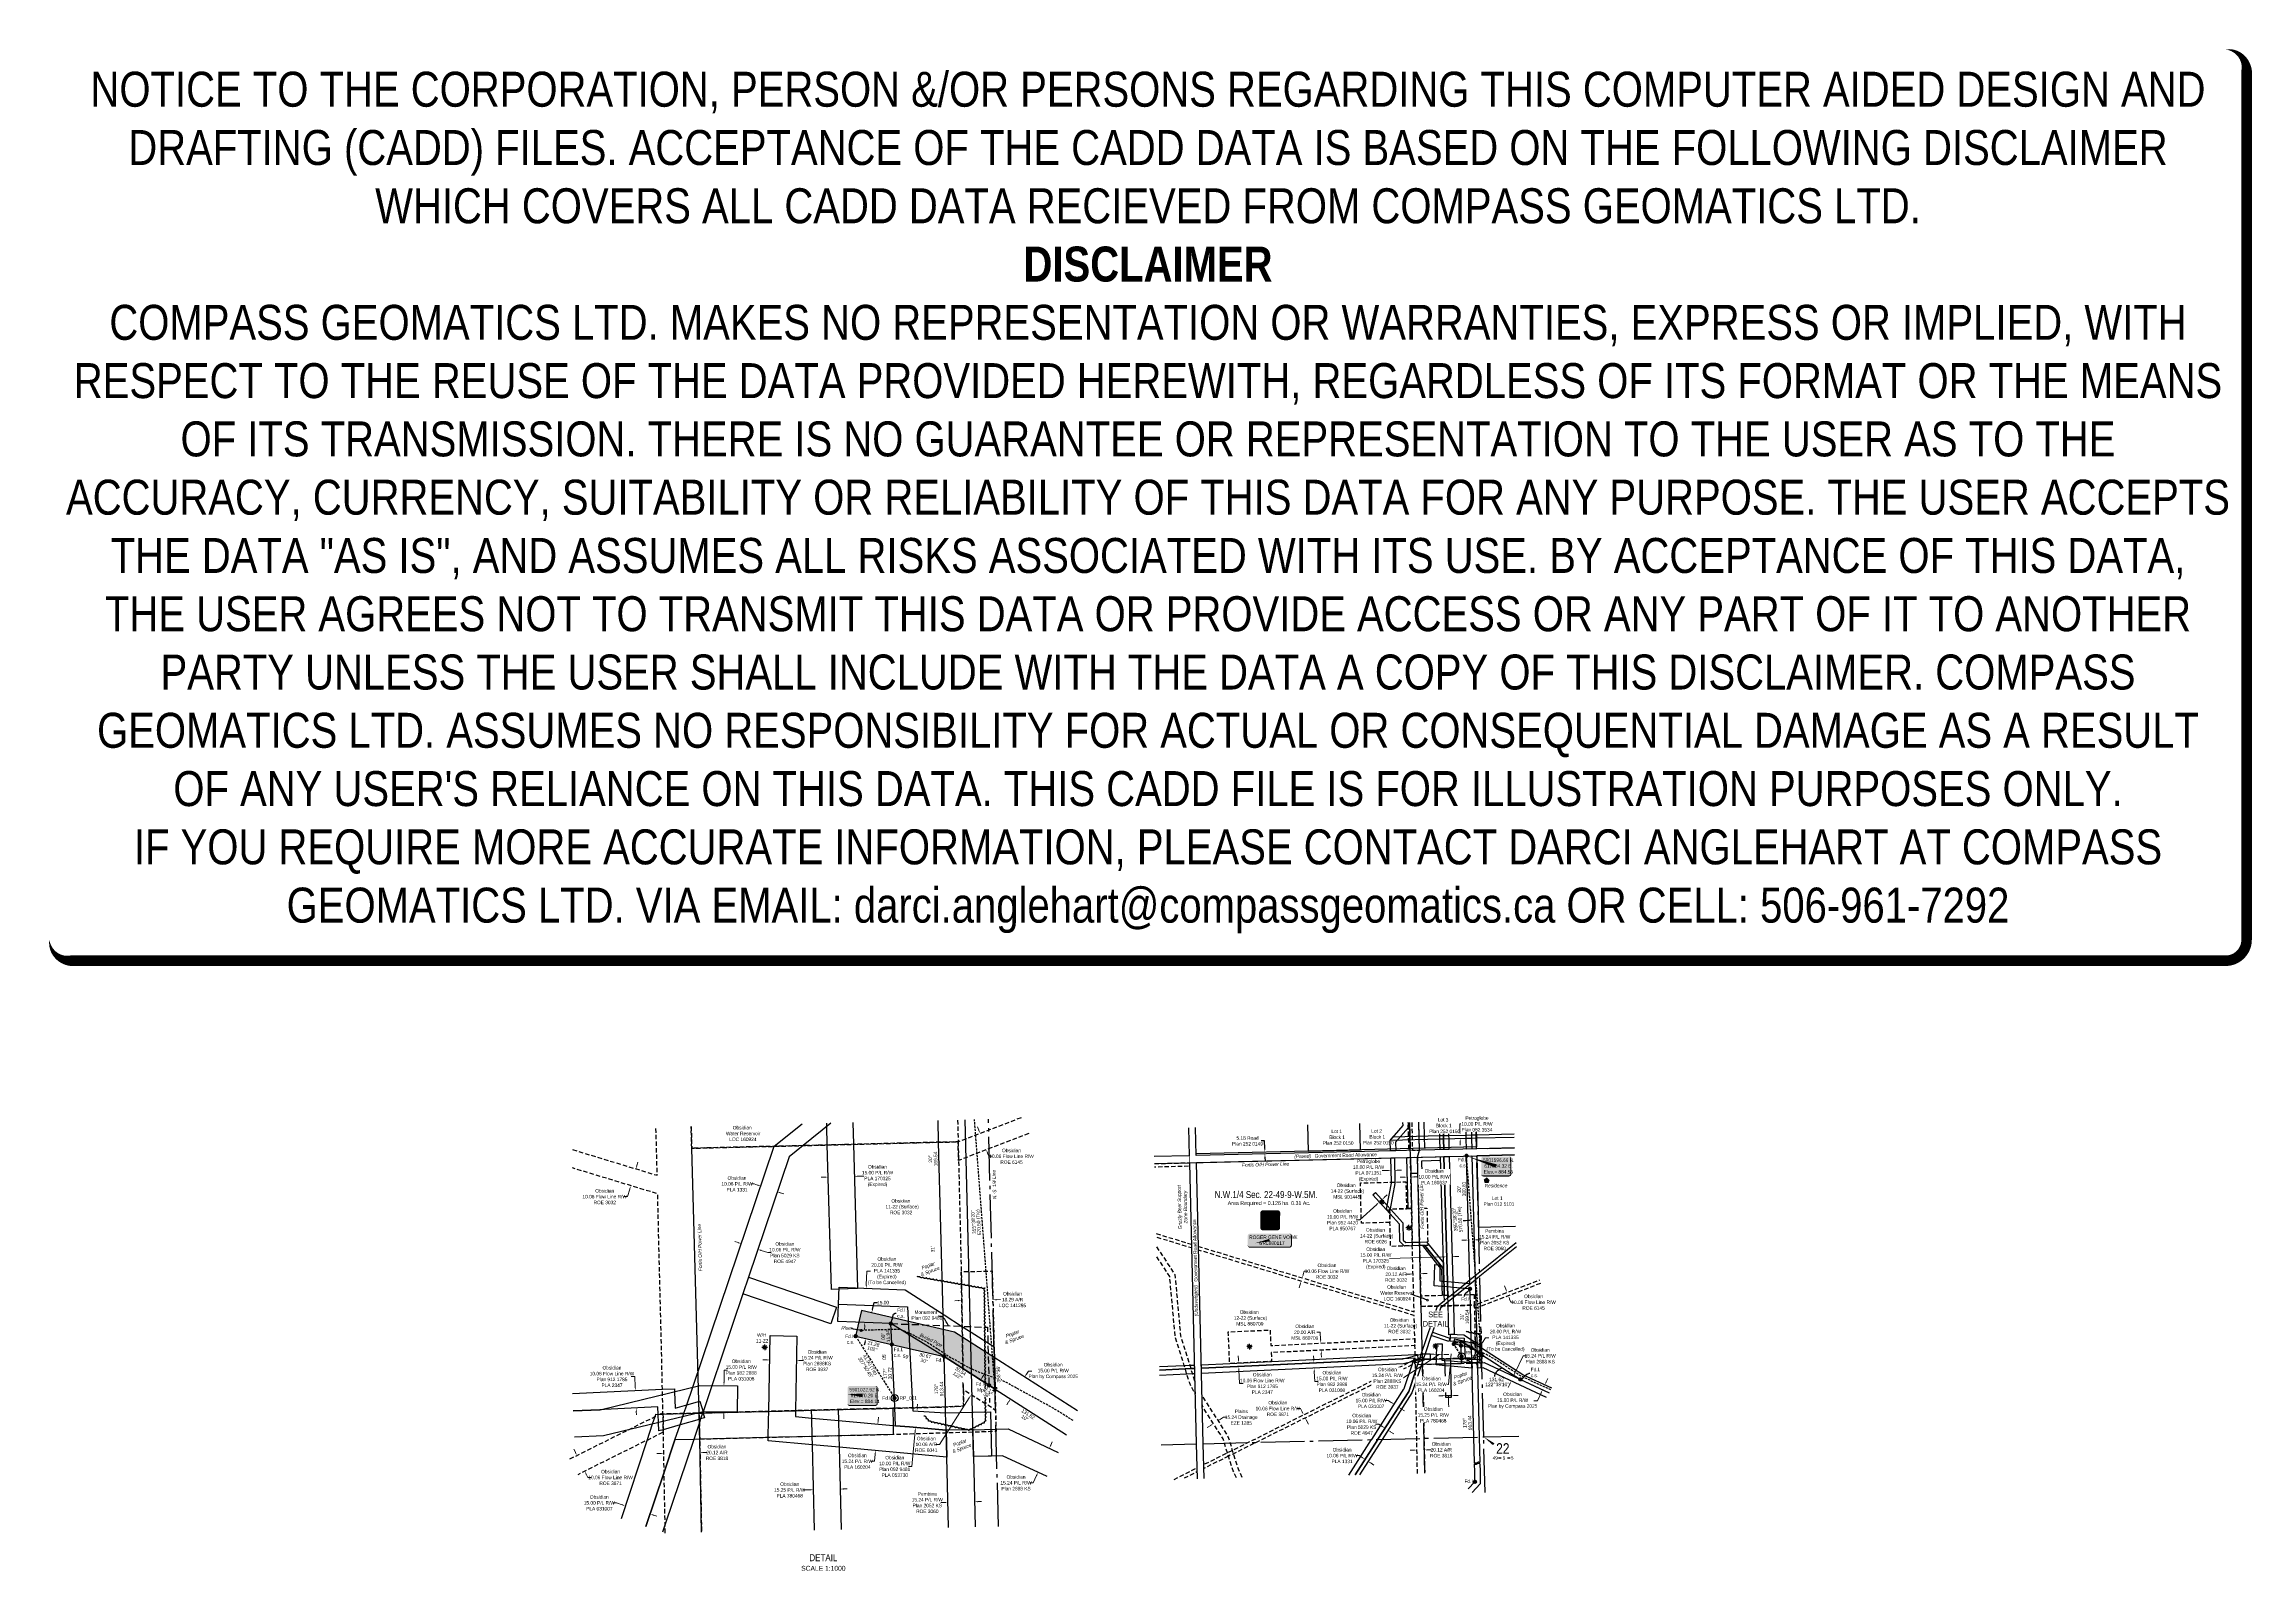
# Model space of a CAD drawing. Extents: x 613814 to 620132, y 5900410 to 5904776.
import ezdxf
from ezdxf.enums import TextEntityAlignment as Align

# ---------------------------------------------------------------- set-up
doc = ezdxf.new("R2010")
doc.units = 0
doc.header["$LTSCALE"] = 5
doc.header["$PDSIZE"] = 0.5
for name, pattern in [('0', [1, 1, 0]), ('DASHDOT2', [12.7, 6.35, -3.175, 0, -3.175]), ('foc-ACCESSROAD', [3.75, 2.5, -1.25]), ('foc-FLOWLINE', [3.75, 2.5, -1.25]), ('foc-MONUMENT-BDYS', [6, 4, -2]), ('foc-QUARTERLINE', [33, 25, -3, 2, -3]), ('foc-TIELINE', [1.875, 1.25, -0.625]), ('UG_PIPE', [1.875, 1.25, -0.625])]:
    doc.linetypes.add(name, pattern=pattern)
doc.layers.get('Defpoints').update_dxf_attribs({"color": 9})
for name, color, linetype in [('10', 1, 'Continuous'), ('35', 37, 'Continuous'), ('9', 3, 'Continuous'), ('AS-PIPE-UG', 44, 'UG_PIPE'), ('AS-PIPE-UG-T', 44, 'Continuous'), ('AS-POWER', 104, 'foc-POWER'), ('AS-RESIDENCE', 14, 'Continuous'), ('AS-SYMBOL', 7, 'Continuous'), ('AS-TELUS', 224, 'foc-TEL'), ('AS-WILDLIFE', 131, 'DASHDOT2'), ('C-AR', 13, 'foc-ACCESSROAD'), ('C-RW', 13, 'Continuous'), ('C-SYMBOL', 7, 'Continuous'), ('C-WS', 13, 'foc-ACCESSROAD'), ('C-WS-S', 8, 'Continuous'), ('CG-NOTES', 7, 'Continuous'), ('DETAIL-T', 7, 'Continuous'), ('F-EZE', 190, 'foc-FLOWLINE'), ('F-RW', 190, 'Continuous'), ('L-AREAREQUIRED', 7, 'Continuous'), ('L-BD', 7, 'Continuous'), ('L-BD1', 253, 'Continuous'), ('L-MON', 1, 'Continuous'), ('L-MON-PLAN', 7, 'foc-MONUMENT-BDYS'), ('L-MON-T', 1, 'Continuous'), ('L-ROAD-T', 7, 'Continuous'), ('L-SEC', 7, 'Continuous'), ('L-SECLBL', 7, 'Continuous'), ('L-SECQ', 8, 'foc-QUARTERLINE'), ('L-TIE', 7, 'foc-TIELINE'), ('L-TITLEDB', 4, 'Continuous'), ('L-TITLEDB-T', 4, 'Continuous'), ('P-PROPOSED', 10, 'Continuous'), ('P-PROPOSED-H', 21, 'Continuous'), ('P-TXT', 4, 'Continuous'), ('T-BUSH', 110, '0'), ('T-BUSH-T', 110, 'Continuous')]:
    doc.layers.add(name, color=color, linetype=linetype)
doc.layers.add('AS-PIPE-AG', color=7, linetype='Continuous', true_color=0x7d00fa)
for name, color, linetype, lineweight in [('C-AR-T', 13, 'Continuous', 9), ('C-FLOWLINE-T', 13, 'Continuous', 9), ('C-RW-T', 13, 'Continuous', 9), ('C-WS-T', 13, 'Continuous', 9), ('F-EZE-T', 190, 'Continuous', 9), ('F-RW-T', 190, 'Continuous', 9), ('T-TEXT', 48, 'Continuous', 18)]:
    doc.layers.add(name, color=color, linetype=linetype, lineweight=lineweight)
doc.layers.add('DISCLAIMER', color=7, linetype='Continuous', plot=False)
doc.styles.add('100L', font='ARIALN.TTF', dxfattribs={"height": 11})
doc.styles.add('175L', font='ARIALN.TTF', dxfattribs={"height": 20})
doc.styles.add('240', font='ARIALN.TTF', dxfattribs={"height": 30})
doc.styles.add('80', font='ARIALN.TTF', dxfattribs={"height": 10})
doc.styles.add('80CG', font='ARIALN.TTF', dxfattribs={"height": 10})
doc.styles.add('80L', font='ARIALN.TTF', dxfattribs={"height": 10})
doc.styles.add('80LS', font='ARIALNI.TTF', dxfattribs={"height": 10})
doc.styles.add('foc-LtypeFont', font='ARIALN.TTF', dxfattribs={"height": 7.35})
doc.styles.add('SIMPLEX', font='ARIALN.TTF')
doc.linetypes.add('foc-POWER', pattern='A,6,-1,["P",foc-LtypeFont,S=0.2,R=0,X=-0.625,Y=-0.75],-1.24,4', length=12.24)
doc.linetypes.add('foc-POWER-NOLINE', pattern='A,0,-4,["P",foc-LtypeFont,S=0.2,R=0,X=-0.625,Y=-0.75],-8.24', length=12.24)
doc.linetypes.add('foc-TEL', pattern='A,2,-1,["T",foc-LtypeFont,S=0.2,R=0,X=-0.425,Y=-0.75],-1.24,8', length=12.24)
doc.linetypes.add('foc-TEL-NOLINE', pattern='A,0,-2,["T",foc-LtypeFont,S=0.2,R=0,X=-0.425,Y=-0.75],-10.24', length=12.24)
doc.dimstyles.new('Compass 5 000', dxfattribs={"dimscale": 5, "dimtxt": 9, "dimasz": 2, "dimexe": 0.2, "dimexo": 0.0625, "dimgap": 0.5, "dimtad": 0, "dimtih": 1, "dimtoh": 1, "dimzin": 0, "dimdsep": 46, "dimtxsty": '80CG', "dimcen": 0.1, "dimse1": 1, "dimse2": 1, "dimclrd": 256, "dimclrt": 256, "dimaunit": 1, "dimadec": 4, "dimazin": 0, "dimtfac": 0.06, "dimtofl": 0, "dimtmove": 0, "dimatfit": 1, "dimfxl": 0.2, "dimtolj": 1, "dimtzin": 0, "dimlwd": -1, "dimarcsym": 0})

# ---------------------------------------------------------------- blocks, each defined once
blk = doc.blocks.new('L-SECLBL')
at = {"layer": '9', "color": 7}
for p, q in [((-5.1, -27.8), (-12.3, -27.8)), ((20.7, -27.8), (13.5, -27.8))]:
    blk.add_line(p, q, dxfattribs=at)
at = {"layer": '10', "color": 2, "style": 'SIMPLEX'}
blk.add_attdef('SEC', text='', height=30, dxfattribs=at).set_placement((0, 0), align=Align.MIDDLE)
at = {"layer": '10', "color": 5, "style": '80L'}
blk.add_attdef('TWP', text='', height=9.5, dxfattribs=at).set_placement((-14.4, -27.4), align=Align.MIDDLE_RIGHT)
blk.add_attdef('RGE', text='', height=9.5, dxfattribs=at).set_placement((3.6, -27.4), align=Align.MIDDLE_CENTER)
blk.add_attdef('MER', text='', height=9.5, dxfattribs=at).set_placement((23.2, -27.4), align=Align.MIDDLE_LEFT)
blk = doc.blocks.new('*U30')
h = blk.add_hatch(color=59)
edge = h.paths.add_edge_path()
edge.add_line((-56.5, -20), (56.5, -20))
edge.add_arc((56.5, -14), 6, 270, 360)
edge.add_line((62.5, -14), (62.5, 12.5))
edge.add_arc((56.5, 12.5), 6, 0, 90)
edge.add_line((56.5, 18.5), (-56.5, 18.5))
edge.add_arc((-56.5, 12.5), 6, 90, 180)
edge.add_line((-62.5, 12.5), (-62.5, -14))
edge.add_arc((-56.5, -14), 6, 180, 270)
at = {"color": 1, "flags": 128}
blk.add_lwpolyline([(-56.5, -20, 3, 3, 0), (56.5, -20, 3, 3, 0.414214), (62.5, -14, 3, 3, 0), (62.5, 12.5, 3, 0, 0.414214), (56.5, 18.5, 0, 0, 0), (-56.5, 18.5, 0, 0, 0.414214), (-62.5, 12.5, 0, 0, 0), (-62.5, -14, 0, 3, 0.414214)], format="xyseb", close=True, dxfattribs=at)
blk.add_lwpolyline([(-41.3, -8.7, 0, 7.5, 0), (0, 0, 0, 0, 0)], format="xyseb", dxfattribs=at)
at = {"color": 1, "style": '80'}
blk.add_attdef('ENTER_TEXT_001', (-36, -5), '', height=10, dxfattribs=at)
blk = doc.blocks.new('*U31')
h = blk.add_hatch(color=59)
edge = h.paths.add_edge_path()
edge.add_line((-21.5, -28.5), (21.5, -28.5))
edge.add_arc((21.5, -22.5), 6, 270, 360)
edge.add_line((27.5, -22.5), (27.5, 21))
edge.add_arc((21.5, 21), 6, 0, 90)
edge.add_line((21.5, 27), (-21.5, 27))
edge.add_arc((-21.5, 21), 6, 90, 180)
edge.add_line((-27.5, 21), (-27.5, -22.5))
edge.add_arc((-21.5, -22.5), 6, 180, 270)
at = {"color": 1, "flags": 128}
blk.add_lwpolyline([(-21.5, -28.5, 3, 3, 0), (21.5, -28.5, 3, 3, 0.414214), (27.5, -22.5, 3, 3, 0), (27.5, 21, 3, 0, 0.414214), (21.5, 27, 0, 0, 0), (-21.5, 27, 0, 0, 0.414214), (-27.5, 21, 0, 0, 0), (-27.5, -22.5, 0, 3, 0.414214)], format="xyseb", close=True, dxfattribs=at)
blk.add_lwpolyline([(-11.8, -7.6, 0, 7.5, 0), (0, 0, 0, 0, 0)], format="xyseb", dxfattribs=at)
at = {"color": 1, "style": '80'}
blk.add_attdef('ENTER_TEXT_001', (-36, -5), '', height=10, dxfattribs=at)
blk = doc.blocks.new('*D37')
at = {"layer": 'C-AR-T', "transparency": 16777216}
for p, q in [((617721.4, 5901258.4), (617711.4, 5901258.1)), ((617761.9, 5901259.6), (617771.8, 5901259.8))]:
    blk.add_line(p, q, dxfattribs=at)
for points in [[(617721.3, 5901260.1), (617721.4, 5901256.8), (617731.4, 5901258.7)], [(617761.8, 5901261.2), (617761.9, 5901257.9), (617751.9, 5901259.3)]]:
    blk.add_solid(points, dxfattribs=at)
at = {"layer": 'Defpoints', "color": 0, "transparency": 16777216}
for p in [(617731.2, 5901264), (617731.4, 5901258.7), (617751.7, 5901264.5)]:
    blk.add_point(p, dxfattribs=at)
at = {"layer": 'C-AR-T', "transparency": 16777216, "insert": (617682.9, 5901258.1), "char_height": 10, "attachment_point": 5, "style": '80CG'}
blk.add_mtext('\\A1;Obsidian\\P20.12 A/R\\PROE 3032', dxfattribs=at)
blk = doc.blocks.new('*D38')
at = {"layer": 'C-AR-T', "transparency": 16777216}
for p, q in [((617465.9, 5901092.2), (617455.9, 5901092.2)), ((617466.9, 5901070.6), (617465.9, 5901092.2)), ((617468.9, 5901030.6), (617469.4, 5901020.6))]:
    blk.add_line(p, q, dxfattribs=at)
for points in [[(617468.6, 5901070.7), (617465.3, 5901070.5), (617467.4, 5901060.6)], [(617470.6, 5901030.7), (617467.2, 5901030.5), (617468.4, 5901040.6)]]:
    blk.add_solid(points, dxfattribs=at)
at = {"layer": 'Defpoints', "color": 0, "transparency": 16777216}
for p in [(617424.4, 5901058.5), (617467.4, 5901060.6), (617425.4, 5901038.5)]:
    blk.add_point(p, dxfattribs=at)
at = {"layer": 'C-AR-T', "transparency": 16777216, "insert": (617421.6, 5901092.2), "char_height": 10, "attachment_point": 5, "style": '80CG'}
blk.add_mtext('\\A1;Obsidian\\P20.00 A/R\\PMSL 880709', dxfattribs=at)
blk = doc.blocks.new('*D39')
at = {"layer": 'C-AR-T', "transparency": 16777216}
for p, q in [((617732.7, 5900754.7), (617722.7, 5900754.5)), ((617773.5, 5900755.5), (617783.5, 5900755.7))]:
    blk.add_line(p, q, dxfattribs=at)
for points in [[(617732.6, 5900756.4), (617732.7, 5900753.1), (617742.7, 5900754.9)], [(617773.4, 5900757.2), (617773.5, 5900753.9), (617763.5, 5900755.3)]]:
    blk.add_solid(points, dxfattribs=at)
at = {"layer": 'Defpoints', "color": 0, "transparency": 16777216}
for p in [(617741.4, 5900820.8), (617762.2, 5900821.2), (617763.5, 5900755.3)]:
    blk.add_point(p, dxfattribs=at)
at = {"layer": 'C-AR-T', "transparency": 16777216, "insert": (617812, 5900755.7), "char_height": 10, "attachment_point": 5, "style": '80CG'}
blk.add_mtext('\\A1;Obsidian\\P20.12 A/R\\PROE 3818', dxfattribs=at)
blk = doc.blocks.new('*D40')
at = {"layer": 'C-FLOWLINE-T', "transparency": 16777216}
for p, q in [((617417.2, 5901257), (617420.1, 5901266.6)), ((617420.1, 5901266.6), (617430.1, 5901266.6)), ((617408.4, 5901228.3), (617405.5, 5901218.7))]:
    blk.add_line(p, q, dxfattribs=at)
for points in [[(617415.6, 5901257.5), (617418.8, 5901256.6), (617414.3, 5901247.5)], [(617406.8, 5901228.8), (617410, 5901227.8), (617411.3, 5901237.8)]]:
    blk.add_solid(points, dxfattribs=at)
at = {"layer": 'Defpoints', "color": 0, "transparency": 16777216}
for p in [(617412.8, 5901247.9), (617414.3, 5901247.5), (617409.9, 5901238.3)]:
    blk.add_point(p, dxfattribs=at)
at = {"layer": 'C-FLOWLINE-T', "transparency": 16777216, "insert": (617485.1, 5901266.6), "char_height": 10, "attachment_point": 5, "style": '80CG'}
blk.add_mtext('\\A1;Obsidian\\P10.06 Flow Line R/W\\PROE 3032', dxfattribs=at)
blk = doc.blocks.new('*D41')
at = {"layer": 'C-FLOWLINE-T', "transparency": 16777216}
for p, q in [((617409.5, 5900873.7), (617399.5, 5900873.7)), ((617413.9, 5900864.7), (617409.5, 5900873.7)), ((617427.3, 5900837.8), (617431.8, 5900828.8))]:
    blk.add_line(p, q, dxfattribs=at)
for points in [[(617415.4, 5900865.4), (617412.4, 5900864), (617418.4, 5900855.7)], [(617428.8, 5900838.5), (617425.8, 5900837), (617422.8, 5900846.7)]]:
    blk.add_solid(points, dxfattribs=at)
at = {"layer": 'Defpoints', "color": 0, "transparency": 16777216}
for p in [(617446.8, 5900869.9), (617418.4, 5900855.7), (617451.2, 5900860.9)]:
    blk.add_point(p, dxfattribs=at)
at = {"layer": 'C-FLOWLINE-T', "transparency": 16777216, "insert": (617344.5, 5900873.7), "char_height": 10, "attachment_point": 5, "style": '80CG'}
blk.add_mtext('\\A1;Obsidian\\P10.06 Flow Line R/W\\PROE 3871', dxfattribs=at)
blk = doc.blocks.new('*D42')
at = {"layer": 'C-FLOWLINE-T', "transparency": 16777216}
for p, q in [((617231.6, 5901014.2), (617231.2, 5901024.2)), ((617233, 5900984.2), (617234.9, 5900945.5)), ((617234.9, 5900945.5), (617244.9, 5900945.5))]:
    blk.add_line(p, q, dxfattribs=at)
for points in [[(617233.3, 5901014.3), (617230, 5901014.1), (617232.1, 5901004.2)], [(617234.7, 5900984.3), (617231.4, 5900984.2), (617232.6, 5900994.2)]]:
    blk.add_solid(points, dxfattribs=at)
at = {"layer": 'Defpoints', "color": 0, "transparency": 16777216}
for p in [(617379.9, 5901011.2), (617380.4, 5901001.2), (617232.6, 5900994.2)]:
    blk.add_point(p, dxfattribs=at)
at = {"layer": 'C-FLOWLINE-T', "transparency": 16777216, "insert": (617299.9, 5900945.5), "char_height": 10, "attachment_point": 5, "style": '80CG'}
blk.add_mtext('\\A1;Obsidian\\P10.06 Flow Line R/W\\PPlan 912 1785\\PPLA 2347', dxfattribs=at)
blk = doc.blocks.new('*D43')
at = {"layer": 'C-RW-T', "transparency": 16777216}
for p, q in [((617704.9, 5901535.5), (617694.9, 5901535.2)), ((617735, 5901536.2), (617752.5, 5901536.6))]:
    blk.add_line(p, q, dxfattribs=at)
for points in [[(617704.9, 5901537.1), (617705, 5901533.8), (617714.9, 5901535.7)], [(617734.9, 5901537.9), (617735, 5901534.5), (617725, 5901535.9)]]:
    blk.add_solid(points, dxfattribs=at)
at = {"layer": 'Defpoints', "color": 0, "transparency": 16777216}
blk.add_point((617714.9, 5901536.6), dxfattribs=at)
at = {"layer": 'C-RW-T', "transparency": 16777216, "insert": (617791.6, 5901536.6), "char_height": 10, "attachment_point": 5, "style": '80CG', "bg_fill": 3, "box_fill_scale": 1.1, "bg_fill_color": 256, "bg_fill_true_color": 13158600, "bg_fill_transparency": 0}
blk.add_mtext('\\A1;Obsidian\\P10.00 P/L R/W\\PPLA 160637', dxfattribs=at)
at = {"layer": 'Defpoints', "color": 0, "transparency": 16777216}
for p in [(617725, 5901536.9), (617725, 5901535.9)]:
    blk.add_point(p, dxfattribs=at)
blk = doc.blocks.new('*D44')
at = {"layer": 'C-RW-T', "transparency": 16777216}
for p, q in [((617627.5, 5901457.8), (617578.6, 5901413.6)), ((617649.7, 5901478), (617657.1, 5901484.7)), ((617578.6, 5901413.6), (617568.6, 5901413.6))]:
    blk.add_line(p, q, dxfattribs=at)
for points in [[(617626.4, 5901459.1), (617628.6, 5901456.6), (617634.9, 5901464.5)], [(617648.6, 5901479.2), (617650.9, 5901476.7), (617642.3, 5901471.3)]]:
    blk.add_solid(points, dxfattribs=at)
at = {"layer": 'Defpoints', "color": 0, "transparency": 16777216}
for p in [(617629.3, 5901470.7), (617634.9, 5901464.5), (617636.7, 5901477.4)]:
    blk.add_point(p, dxfattribs=at)
at = {"layer": 'C-RW-T', "transparency": 16777216, "insert": (617529.6, 5901413.6), "char_height": 10, "width": 396.305, "attachment_point": 5, "style": '80CG'}
blk.add_mtext('\\A1;Obsidian\\P10.00 P/L R/W\\PPlan 952 4420\\PPLA 950767', dxfattribs=at)
blk = doc.blocks.new('*D45')
at = {"layer": 'C-RW-T', "transparency": 16777216}
for p, q in [((617633.5, 5900828.7), (617623.5, 5900828.7)), ((617642.9, 5900822.8), (617633.5, 5900828.7)), ((617668.2, 5900806.5), (617676.6, 5900801.2))]:
    blk.add_line(p, q, dxfattribs=at)
for points in [[(617643.8, 5900824.2), (617642, 5900821.4), (617651.3, 5900817.4)], [(617669.1, 5900807.9), (617667.3, 5900805.1), (617659.7, 5900811.9)]]:
    blk.add_solid(points, dxfattribs=at)
at = {"layer": 'Defpoints', "color": 0, "transparency": 16777216}
for p in [(617686.7, 5900872.6), (617651.3, 5900817.4), (617695.1, 5900867.2)]:
    blk.add_point(p, dxfattribs=at)
at = {"layer": 'C-RW-T', "transparency": 16777216, "insert": (617584.4, 5900828.7), "char_height": 10, "attachment_point": 5, "style": '80CG'}
blk.add_mtext('\\A1;Obsidian\\P10.06 P/L R/W\\PPlan 5029 KS\\PROE 4947', dxfattribs=at)
blk = doc.blocks.new('*D46')
at = {"layer": 'C-RW-T', "transparency": 16777216}
for p, q in [((617577.4, 5900739.1), (617567.4, 5900739.1)), ((617585.8, 5900733.7), (617577.4, 5900739.1)), ((617611.1, 5900717.5), (617619.5, 5900712.1))]:
    blk.add_line(p, q, dxfattribs=at)
for points in [[(617586.7, 5900735.1), (617584.9, 5900732.3), (617594.2, 5900728.3)], [(617612, 5900718.9), (617610.2, 5900716.1), (617602.7, 5900722.9)]]:
    blk.add_solid(points, dxfattribs=at)
at = {"layer": 'Defpoints', "color": 0, "transparency": 16777216}
for p in [(617658.1, 5900827.9), (617666.5, 5900822.5), (617594.2, 5900728.3)]:
    blk.add_point(p, dxfattribs=at)
at = {"layer": 'C-RW-T', "transparency": 16777216, "insert": (617528.3, 5900739.1), "char_height": 10, "attachment_point": 5, "style": '80CG'}
blk.add_mtext('\\A1;Obsidian\\P10.06 P/L R/W\\PPLA 1331', dxfattribs=at)
blk = doc.blocks.new('*D47')
at = {"layer": 'C-RW-T', "transparency": 16777216}
for p, q in [((617660.5, 5900896.7), (617650.5, 5900896.7)), ((617668.9, 5900891.3), (617660.5, 5900896.7)), ((617698.4, 5900872.4), (617706.8, 5900867))]:
    blk.add_line(p, q, dxfattribs=at)
for points in [[(617669.8, 5900892.7), (617668, 5900889.9), (617677.4, 5900885.9)], [(617699.3, 5900873.8), (617697.5, 5900871), (617690, 5900877.8)]]:
    blk.add_solid(points, dxfattribs=at)
at = {"layer": 'Defpoints', "color": 0, "transparency": 16777216}
for p in [(617677.4, 5900885.9), (617694.8, 5900913.1), (617707.4, 5900905)]:
    blk.add_point(p, dxfattribs=at)
at = {"layer": 'C-RW-T', "transparency": 16777216, "insert": (617611.4, 5900896.7), "char_height": 10, "attachment_point": 5, "style": '80CG'}
blk.add_mtext('\\A1;Obsidian\\P15.00 P/L R/W\\PPLA 031007', dxfattribs=at)
blk = doc.blocks.new('*D48')
at = {"layer": 'C-RW-T', "transparency": 16777216}
for p, q in [((617447.1, 5901014.3), (617446.6, 5901024.3)), ((617448.7, 5900979.4), (617450.1, 5900951.2)), ((617450.1, 5900951.2), (617460.1, 5900951.2))]:
    blk.add_line(p, q, dxfattribs=at)
for points in [[(617448.8, 5901014.4), (617445.4, 5901014.2), (617447.6, 5901004.3)], [(617450.4, 5900979.4), (617447.1, 5900979.3), (617448.3, 5900989.4)]]:
    blk.add_solid(points, dxfattribs=at)
at = {"layer": 'Defpoints', "color": 0, "transparency": 16777216}
for p in [(617452.2, 5901004.6), (617448.3, 5900989.4), (617452.9, 5900989.6)]:
    blk.add_point(p, dxfattribs=at)
at = {"layer": 'C-RW-T', "transparency": 16777216, "insert": (617499.2, 5900951.2), "char_height": 10, "attachment_point": 5, "style": '80CG'}
blk.add_mtext('\\A1;Obsidian\\P15.00 P/L R/W\\PPlan 982 2888\\PPLA 031008', dxfattribs=at)
blk = doc.blocks.new('*D49')
at = {"layer": 'C-RW-T', "transparency": 16777216}
for p, q in [((617815.2, 5900910.4), (617805.2, 5900910.2)), ((617825.2, 5900910.7), (617840.5, 5900911.1)), ((617832.8, 5900910.9), (617833.3, 5900855.4)), ((617850.5, 5900911.3), (617860.5, 5900911.5)), ((617833.3, 5900855.4), (617828.3, 5900855.4))]:
    blk.add_line(p, q, dxfattribs=at)
at = {"layer": 'Defpoints', "color": 0, "transparency": 16777216}
for p in [(617824.7, 5900933.2), (617839.9, 5900933.6), (617840.5, 5900911.1)]:
    blk.add_point(p, dxfattribs=at)
at = {"layer": 'C-RW-T', "transparency": 16777216, "insert": (617789.2, 5900855.4), "char_height": 10, "attachment_point": 5, "style": '80CG', "bg_fill": 3, "box_fill_scale": 1.1, "bg_fill_color": 256, "bg_fill_true_color": 13158600, "bg_fill_transparency": 0}
blk.add_mtext('\\A1;Obsidian\\P15.25 P/L R/W\\PPLA 780468', dxfattribs=at)
at = {"layer": 'C-RW-T', "transparency": 16777216}
for points in [[(617815.2, 5900912.1), (617815.3, 5900908.8), (617825.2, 5900910.7)], [(617850.4, 5900913), (617850.5, 5900909.6), (617840.5, 5900911.1)]]:
    blk.add_solid(points, dxfattribs=at)
blk = doc.blocks.new('*D50')
at = {"layer": 'C-RW-T', "transparency": 16777216}
for p, q in [((617839.5, 5901020), (617840.4, 5901029.9)), ((617832.5, 5900942.8), (617822.5, 5900942.8)), ((617836.4, 5900984.9), (617832.5, 5900942.8))]:
    blk.add_line(p, q, dxfattribs=at)
for points in [[(617834.7, 5900985.1), (617838, 5900984.8), (617837.3, 5900994.9)], [(617837.9, 5901020.1), (617841.2, 5901019.8), (617838.6, 5901010)]]:
    blk.add_solid(points, dxfattribs=at)
at = {"layer": 'Defpoints', "color": 0, "transparency": 16777216}
for p in [(617863.3, 5901007.8), (617861.9, 5900992.6)]:
    blk.add_point(p, dxfattribs=at)
at = {"layer": 'C-RW-T', "transparency": 16777216, "insert": (617783.5, 5900942.8), "char_height": 10, "attachment_point": 5, "style": '80CG', "bg_fill": 3, "box_fill_scale": 1.1, "bg_fill_color": 256, "bg_fill_true_color": 13158600, "bg_fill_transparency": 0}
blk.add_mtext('\\A1;Obsidian\\P15.24 P/L R/W\\PPLA 160204', dxfattribs=at)
at = {"layer": 'Defpoints', "color": 0, "transparency": 16777216}
blk.add_point((617837.3, 5900994.9), dxfattribs=at)
blk = doc.blocks.new('*D51')
at = {"layer": 'C-RW-T', "transparency": 16777216}
for p, q in [((617817.8, 5901307.4), (617663.8, 5901303.1)), ((617852.8, 5901308.4), (617862.8, 5901308.7))]:
    blk.add_line(p, q, dxfattribs=at)
for points in [[(617817.7, 5901309.1), (617817.8, 5901305.8), (617827.8, 5901307.7)], [(617852.7, 5901310.1), (617852.8, 5901306.7), (617842.8, 5901308.1)]]:
    blk.add_solid(points, dxfattribs=at)
at = {"layer": 'Defpoints', "color": 0, "transparency": 16777216}
for p in [(617826.7, 5901346.3), (617841.7, 5901346.8), (617842.8, 5901308.1)]:
    blk.add_point(p, dxfattribs=at)
at = {"layer": 'C-RW-T', "transparency": 16777216, "insert": (617624.7, 5901303.1), "char_height": 10, "attachment_point": 5, "style": '80CG'}
blk.add_mtext('\\A1;Obsidian\\P15.00 P/L R/W\\PPLA 170325\\P(Expired)', dxfattribs=at)
blk = doc.blocks.new('*D52')
at = {"layer": 'C-RW-T', "transparency": 16777216}
for p, q in [((617806.1, 5901028.7), (617702, 5900960.5)), ((617788.5, 5901029), (617778.5, 5901029.2)), ((617813.7, 5901028.5), (617798.5, 5901028.8)), ((617823.7, 5901028.3), (617833.7, 5901028.1)), ((617702, 5900960.5), (617697, 5900960.5))]:
    blk.add_line(p, q, dxfattribs=at)
for points in [[(617788.5, 5901030.7), (617788.5, 5901027.4), (617798.5, 5901028.8)], [(617823.8, 5901030), (617823.7, 5901026.7), (617813.7, 5901028.5)]]:
    blk.add_solid(points, dxfattribs=at)
at = {"layer": 'Defpoints', "color": 0, "transparency": 16777216}
for p in [(617798.4, 5901026.6), (617798.5, 5901028.8), (617813.7, 5901026.3)]:
    blk.add_point(p, dxfattribs=at)
at = {"layer": 'C-RW-T', "transparency": 16777216, "insert": (617657.9, 5900960.5), "char_height": 10, "attachment_point": 5, "style": '80CG', "bg_fill": 3, "box_fill_scale": 1.1, "bg_fill_color": 256, "bg_fill_true_color": 13158600, "bg_fill_transparency": 0}
blk.add_mtext('\\A1;Obsidian\\P15.24 P/L R/W\\PPlan 2888KS\\PROE 3937', dxfattribs=at)
blk = doc.blocks.new('*D34')
at = {"layer": 'Defpoints', "color": 0, "transparency": 16777216}
for p in [(617160.9, 5900827.3), (617172, 5900838.3), (617173.8, 5900835.5)]:
    blk.add_point(p, dxfattribs=at)
at = {"layer": 'F-EZE-T', "transparency": 16777216}
for p, q in [((617150.7, 5900824.7), (617142.3, 5900819.3)), ((617180.4, 5900843.6), (617188.9, 5900849)), ((617188.9, 5900849), (617198.9, 5900849))]:
    blk.add_line(p, q, dxfattribs=at)
for points in [[(617149.8, 5900826.1), (617151.6, 5900823.3), (617159.2, 5900830.1)], [(617179.6, 5900845), (617181.3, 5900842.2), (617172, 5900838.3)]]:
    blk.add_solid(points, dxfattribs=at)
at = {"layer": 'F-EZE-T', "transparency": 16777216, "insert": (617239.7, 5900849), "char_height": 10, "attachment_point": 5, "style": '80CG'}
blk.add_mtext('\\A1;Plains\\P15.24 Drainage\\PEZE 1285', dxfattribs=at)
blk = doc.blocks.new('*D35')
at = {"layer": 'Defpoints', "color": 0, "transparency": 16777216}
for p in [(617668.7, 5901555), (617669.1, 5901539.4), (617679.1, 5901539.6)]:
    blk.add_point(p, dxfattribs=at)
at = {"layer": 'F-RW-T', "transparency": 16777216}
for p, q in [((617658.7, 5901554.7), (617643.1, 5901554.4)), ((617688.7, 5901555.5), (617698.7, 5901555.7))]:
    blk.add_line(p, q, dxfattribs=at)
for points in [[(617658.7, 5901556.4), (617658.8, 5901553.1), (617668.7, 5901555)], [(617688.7, 5901557.1), (617688.7, 5901553.8), (617678.7, 5901555.2)]]:
    blk.add_solid(points, dxfattribs=at)
at = {"layer": 'F-RW-T', "transparency": 16777216, "insert": (617604, 5901554.4), "char_height": 10, "attachment_point": 5, "style": '80CG'}
blk.add_mtext('\\A1;Petroglobe\\P10.00 P/L R/W\\PPLA 071351\\P(Expired)', dxfattribs=at)
blk = doc.blocks.new('*D36')
at = {"layer": 'Defpoints', "color": 0, "transparency": 16777216}
for p in [(617887.7, 5901466.3), (617902.9, 5901466.7), (617905.8, 5901356.1)]:
    blk.add_point(p, dxfattribs=at)
at = {"layer": 'F-RW-T', "transparency": 16777216}
for p, q in [((617880.6, 5901355.4), (617870.6, 5901355.1)), ((617915.8, 5901356.3), (617925.8, 5901356.6))]:
    blk.add_line(p, q, dxfattribs=at)
for points in [[(617880.5, 5901357.1), (617880.6, 5901353.7), (617890.6, 5901355.7)], [(617915.8, 5901358), (617915.8, 5901354.6), (617905.8, 5901356.1)]]:
    blk.add_solid(points, dxfattribs=at)
at = {"layer": 'F-RW-T', "transparency": 16777216, "insert": (617964.9, 5901356.6), "char_height": 10, "attachment_point": 5, "style": '80CG'}
blk.add_mtext('\\A1;Pembina\\P15.24 P/L R/W\\PPlan 2052 KS\\PROE 3060', dxfattribs=at)
blk = doc.blocks.new('res_occ')
for points in [[(0.1, 0.9), (-1.3, -0.4), (1.5, -0.4)], [(-0.9, -1.4), (1.1, -1.4), (1.1, -0.4), (-0.9, -0.4)]]:
    blk.add_hatch(color=14).paths.add_polyline_path(points)
at = {"color": 14}
for points in [[(0.1, 0.9), (-1.3, -0.4), (1.5, -0.4)], [(-0.9, -1.4), (1.1, -1.4), (1.1, -0.4), (-0.9, -0.4)]]:
    blk.add_lwpolyline(points, close=True, dxfattribs=at)
blk = doc.blocks.new('GAS')
h = blk.add_hatch(color=255)
h.dxf.hatch_style = 1
edge = h.paths.add_edge_path()
edge.add_arc((0, 0), 0.9, 0, 360)
for p, q in [((-0.8, 0), (-1.6, 0)), ((-0.6, 0.6), (-1.1, 1.1)), ((0, 0.8), (0, 1.6)), ((0.6, 0.6), (1.1, 1.1)), ((1.6, 0), (0.8, 0)), ((-0.6, -0.6), (-1.1, -1.1)), ((0, -0.8), (0, -1.6)), ((1.1, -1.1), (0.6, -0.6))]:
    blk.add_line(p, q)
blk.add_circle((0, 0), 0.8)
blk = doc.blocks.new('*D32')
at = {"layer": 'F-RW-T', "transparency": 16777216}
for p, q in [((617875.1, 5901687.8), (617865.1, 5901687.8)), ((617865.1, 5901687.8), (617865.4, 5901676.6)), ((617865.6, 5901666.7), (617865.4, 5901676.6)), ((617866.3, 5901636.6), (617866.6, 5901626.6))]:
    blk.add_line(p, q, dxfattribs=at)
at = {"layer": 'F-RW-T', "transparency": 16777216, "insert": (617914.2, 5901687.8), "char_height": 10, "attachment_point": 5, "style": '80CG', "bg_fill": 3, "box_fill_scale": 1.1, "bg_fill_color": 256, "bg_fill_true_color": 13158600, "bg_fill_transparency": 0}
blk.add_mtext('\\A1;Petroglobe\\P10.00 P/L R/W\\PPlan 082 3534', dxfattribs=at)
at = {"layer": 'Defpoints', "color": 0, "transparency": 16777216}
for p in [(617865.9, 5901656.7), (617974.5, 5901659.3), (617974.7, 5901649.3)]:
    blk.add_point(p, dxfattribs=at)
at = {"layer": 'F-RW-T', "transparency": 16777216}
for points in [[(617867.3, 5901666.7), (617863.9, 5901666.6), (617865.9, 5901656.7)], [(617868, 5901636.7), (617864.7, 5901636.6), (617866.1, 5901646.6)]]:
    blk.add_solid(points, dxfattribs=at)
blk = doc.blocks.new('*D33')
at = {"layer": 'Defpoints', "color": 0, "transparency": 16777216}
for p in [(617302.9, 5901607.2), (617303.1, 5901602), (617307.3, 5901607.3)]:
    blk.add_point(p, dxfattribs=at)
at = {"layer": 'L-TITLEDB-T', "transparency": 16777216}
for p, q in [((617306.5, 5901639.3), (617296.5, 5901639.3)), ((617307, 5901617.3), (617306.5, 5901639.3)), ((617307.6, 5901592.1), (617307.9, 5901582.1))]:
    blk.add_line(p, q, dxfattribs=at)
for points in [[(617308.7, 5901617.3), (617305.3, 5901617.3), (617307.3, 5901607.3)], [(617309.3, 5901592.2), (617306, 5901592.1), (617307.4, 5901602.1)]]:
    blk.add_solid(points, dxfattribs=at)
at = {"layer": 'L-TITLEDB-T', "transparency": 16777216, "insert": (617257.7, 5901639.3), "char_height": 10, "attachment_point": 5, "style": '80CG'}
blk.add_mtext('\\A1;5.18 Road\\PPlan 252 0149', dxfattribs=at)
blk = doc.blocks.new('fdia')
at = {"color": 255, "const_width": 1}
blk.add_lwpolyline([(-0.5, 0, 1), (0.5, 0, 1)], format="xyb", close=True, dxfattribs=at)
blk = doc.blocks.new('Fdiaa')
blk.add_blockref('fdia', (0, 0))
blk = doc.blocks.new('fdib')
at = {"color": 1, "const_width": 1.6}
blk.add_lwpolyline([(-0.4, 0, 1), (0.4, 0, 1)], format="xyb", close=True, dxfattribs=at)
at = {"color": 1}
blk.add_circle((0, 0), 0.8, dxfattribs=at)
blk = doc.blocks.new('Fdibb')
blk.add_blockref('fdib', (0, 0))
blk = doc.blocks.new('fdicc')
for name in ['Fdibb', 'Fdiaa']:
    blk.add_blockref(name, (0, 0))
blk = doc.blocks.new('FDI')
blk.add_blockref('fdicc', (0, 0))
blk = doc.blocks.new('RISER')
h = blk.add_hatch(color=255)
h.dxf.hatch_style = 1
edge = h.paths.add_edge_path()
edge.add_arc((0, 0), 0.7, 0, 360)
blk.add_hatch(color=13).paths.add_polyline_path([(0.6, -0.2), (-0.6, -0.2, 0.774597)])
at = {"color": 13}
blk.add_line((-0.6, -0.2), (0.6, -0.2), dxfattribs=at)
blk.add_circle((0, 0), 0.6, dxfattribs=at)
blk = doc.blocks.new('*D53')
at = {"layer": 'C-RW-T', "transparency": 16777216}
for p, q in [((616166.9, 5901227.5), (616168.5, 5901266.4)), ((616168.5, 5901266.4), (616178.5, 5901266.4)), ((616162.2, 5901109.5), (616161.8, 5901099.5))]:
    blk.add_line(p, q, dxfattribs=at)
for points in [[(616165.2, 5901227.6), (616168.6, 5901227.4), (616166.5, 5901217.5)], [(616160.5, 5901109.6), (616163.9, 5901109.5), (616162.6, 5901119.5)]]:
    blk.add_solid(points, dxfattribs=at)
at = {"layer": 'Defpoints', "color": 0, "transparency": 16777216}
for p in [(616166.5, 5901217.5), (616200.2, 5901216.2), (616196.3, 5901118.2)]:
    blk.add_point(p, dxfattribs=at)
at = {"layer": 'C-RW-T', "transparency": 16777216, "insert": (616225.8, 5901266.4), "char_height": 10, "attachment_point": 5, "style": '80CG'}
blk.add_mtext('\\A1;Obsidian\\P20.00 P/L R/W\\PPLA 141335\\P(Expired)\\P(To be Cancelled)', dxfattribs=at)
blk = doc.blocks.new('*D54')
at = {"layer": 'Defpoints', "color": 0, "transparency": 16777216}
for p in [(616165.5, 5901074.2), (616346.7, 5901109.4), (616329.8, 5901036.3)]:
    blk.add_point(p, dxfattribs=at)
at = {"layer": 'P-TXT', "transparency": 16777216}
for p, q in [((616184.6, 5901157), (616189.1, 5901176.7)), ((616189.1, 5901176.7), (616199.1, 5901176.7)), ((616163.2, 5901064.5), (616161, 5901054.8))]:
    blk.add_line(p, q, dxfattribs=at)
for points in [[(616183, 5901157.4), (616186.2, 5901156.7), (616182.3, 5901147.3)], [(616161.6, 5901064.9), (616164.8, 5901064.1), (616165.5, 5901074.2)]]:
    blk.add_solid(points, dxfattribs=at)
at = {"layer": 'P-TXT', "transparency": 16777216, "insert": (616215, 5901176.7), "char_height": 10, "attachment_point": 5, "style": '80CG'}
blk.add_mtext('\\A1;15.00', dxfattribs=at)
blk = doc.blocks.new('*D55')
at = {"layer": 'C-FLOWLINE-T', "transparency": 16777216}
for p, q in [((616488.6, 5901670.1), (616485, 5901679.5)), ((616513.9, 5901604.5), (616517.4, 5901595.2)), ((616517.4, 5901595.2), (616527.4, 5901595.2))]:
    blk.add_line(p, q, dxfattribs=at)
for points in [[(616490.1, 5901670.7), (616487, 5901669.5), (616492.2, 5901660.8)], [(616515.4, 5901605.1), (616512.3, 5901603.9), (616510.3, 5901613.8)]]:
    blk.add_solid(points, dxfattribs=at)
at = {"layer": 'Defpoints', "color": 0, "transparency": 16777216}
for p in [(616540.3, 5901679.3), (616558.4, 5901632.4), (616510.3, 5901613.8)]:
    blk.add_point(p, dxfattribs=at)
at = {"layer": 'C-FLOWLINE-T', "transparency": 16777216, "insert": (616582.4, 5901595.2), "char_height": 10, "attachment_point": 5, "style": '80CG'}
blk.add_mtext('\\A1;Obsidian\\P10.06 Flow Line R/W\\PROE 6145', dxfattribs=at)
blk = doc.blocks.new('*D56')
at = {"layer": 'C-RW-T', "transparency": 16777216}
for p, q in [((615799.8, 5901348.4), (615790.3, 5901351.6)), ((615866, 5901326), (615884.8, 5901319.7)), ((615884.8, 5901319.7), (615894.8, 5901319.7))]:
    blk.add_line(p, q, dxfattribs=at)
for points in [[(615800.3, 5901350), (615799.3, 5901346.8), (615809.3, 5901345.2)], [(615866.6, 5901327.6), (615865.5, 5901324.4), (615856.6, 5901329.2)]]:
    blk.add_solid(points, dxfattribs=at)
at = {"layer": 'Defpoints', "color": 0, "transparency": 16777216}
for p in [(615844, 5901447.9), (615891.2, 5901431.9), (615856.6, 5901329.2)]:
    blk.add_point(p, dxfattribs=at)
at = {"layer": 'C-RW-T', "transparency": 16777216, "insert": (615933.9, 5901319.7), "char_height": 10, "attachment_point": 5, "style": '80CG'}
blk.add_mtext('\\A1;Obsidian\\P10.06 P/L R/W\\PPlan 5029 KS\\PROE 4947', dxfattribs=at)
blk = doc.blocks.new('*D57')
at = {"layer": 'C-RW-T', "transparency": 16777216}
for p, q in [((615452.1, 5900603.8), (615442.1, 5900603.8)), ((615468.5, 5900598.4), (615452.1, 5900603.8)), ((615557.7, 5900568.9), (615567.2, 5900565.8))]:
    blk.add_line(p, q, dxfattribs=at)
for points in [[(615469, 5900599.9), (615468, 5900596.8), (615478, 5900595.2)], [(615558.3, 5900570.5), (615557.2, 5900567.3), (615548.2, 5900572)]]:
    blk.add_solid(points, dxfattribs=at)
at = {"layer": 'Defpoints', "color": 0, "transparency": 16777216}
for p in [(615492, 5900637.7), (615478, 5900595.2), (615562.2, 5900614.5)]:
    blk.add_point(p, dxfattribs=at)
at = {"layer": 'C-RW-T', "transparency": 16777216, "insert": (615403, 5900603.8), "char_height": 10, "attachment_point": 5, "style": '80CG'}
blk.add_mtext('\\A1;Obsidian\\P15.00 P/L R/W\\PPLA 031007', dxfattribs=at)
blk = doc.blocks.new('*D58')
at = {"layer": 'C-FLOWLINE-T', "transparency": 16777216}
for p, q in [((615504.1, 5900965.3), (615494.1, 5900965.3)), ((615505.5, 5900935.2), (615504.1, 5900965.3)), ((615508.8, 5900865.3), (615509.3, 5900855.3))]:
    blk.add_line(p, q, dxfattribs=at)
for points in [[(615507.2, 5900935.3), (615503.9, 5900935.1), (615506, 5900925.2)], [(615510.5, 5900865.4), (615507.2, 5900865.2), (615508.3, 5900875.3)]]:
    blk.add_solid(points, dxfattribs=at)
at = {"layer": 'Defpoints', "color": 0, "transparency": 16777216}
for p in [(615493.4, 5900924.6), (615495.8, 5900874.7), (615506, 5900925.2)]:
    blk.add_point(p, dxfattribs=at)
at = {"layer": 'C-FLOWLINE-T', "transparency": 16777216, "insert": (615439.1, 5900965.3), "char_height": 10, "attachment_point": 5, "style": '80CG'}
blk.add_mtext('\\A1;Obsidian\\P10.06 Flow Line R/W\\PPlan 912 1785\\PPLA 2347', dxfattribs=at)
blk = doc.blocks.new('*D59')
at = {"layer": 'C-FLOWLINE-T', "transparency": 16777216}
for p, q in [((615334.3, 5900748.5), (615329.8, 5900757.5)), ((615365.6, 5900685.6), (615370.1, 5900676.6)), ((615370.1, 5900676.6), (615380.1, 5900676.6))]:
    blk.add_line(p, q, dxfattribs=at)
for points in [[(615335.8, 5900749.3), (615332.8, 5900747.8), (615338.7, 5900739.6)], [(615367.1, 5900686.3), (615364.1, 5900684.8), (615361.2, 5900694.5)]]:
    blk.add_solid(points, dxfattribs=at)
at = {"layer": 'Defpoints', "color": 0, "transparency": 16777216}
for p in [(615444.2, 5900792.1), (615466.7, 5900747), (615338.7, 5900739.6)]:
    blk.add_point(p, dxfattribs=at)
at = {"layer": 'C-FLOWLINE-T', "transparency": 16777216, "insert": (615435.1, 5900676.6), "char_height": 10, "attachment_point": 5, "style": '80CG'}
blk.add_mtext('\\A1;Obsidian\\P10.06 Flow Line R/W\\PROE 3871', dxfattribs=at)
blk = doc.blocks.new('*D60')
at = {"layer": 'C-RW-T', "transparency": 16777216}
for p, q in [((616694.9, 5900769.4), (616699.1, 5900778.5)), ((616654.2, 5900682.2), (616644.4, 5900661.3)), ((616644.4, 5900661.3), (616634.4, 5900661.3))]:
    blk.add_line(p, q, dxfattribs=at)
for points in [[(616693.4, 5900770.1), (616696.4, 5900768.7), (616690.7, 5900760.3)], [(616652.7, 5900683), (616655.7, 5900681.5), (616658.5, 5900691.3)]]:
    blk.add_solid(points, dxfattribs=at)
at = {"layer": 'Defpoints', "color": 0, "transparency": 16777216}
for p in [(616645.7, 5900781.3), (616613.5, 5900712.3), (616658.5, 5900691.3)]:
    blk.add_point(p, dxfattribs=at)
at = {"layer": 'C-RW-T', "transparency": 16777216, "insert": (616595.3, 5900661.3), "char_height": 10, "attachment_point": 5, "style": '80CG'}
blk.add_mtext('\\A1;Obsidian\\P15.24 P/L R/W\\PPlan 2888 KS', dxfattribs=at)
blk = doc.blocks.new('*D61')
at = {"layer": 'Defpoints', "color": 0, "transparency": 16777216}
for p in [(616400.5, 5900605.2), (616478.1, 5900553), (616401.9, 5900551)]:
    blk.add_point(p, dxfattribs=at)
at = {"layer": 'F-RW-T', "transparency": 16777216}
for p, q in [((616390.5, 5900604.9), (616380.5, 5900604.7)), ((616486.7, 5900607.4), (616496.6, 5900607.7))]:
    blk.add_line(p, q, dxfattribs=at)
for points in [[(616390.4, 5900606.6), (616390.5, 5900603.2), (616400.5, 5900605.2)], [(616486.6, 5900609.1), (616486.7, 5900605.7), (616476.7, 5900607.1)]]:
    blk.add_solid(points, dxfattribs=at)
at = {"layer": 'F-RW-T', "transparency": 16777216, "insert": (616341.4, 5900604.7), "char_height": 10, "attachment_point": 5, "style": '80CG'}
blk.add_mtext('\\A1;Pembina\\P15.24 P/L R/W\\PPlan 2052 KS\\PROE 3060', dxfattribs=at)
blk = doc.blocks.new('*D62')
at = {"layer": 'C-RW-T', "transparency": 16777216}
for p, q in [((616005.7, 5900641.3), (615986.6, 5900640.8)), ((616102, 5900643.6), (616112, 5900643.8))]:
    blk.add_line(p, q, dxfattribs=at)
for points in [[(616005.6, 5900642.9), (616005.7, 5900639.6), (616015.7, 5900641.5)], [(616101.9, 5900645.3), (616102, 5900641.9), (616092, 5900643.3)]]:
    blk.add_solid(points, dxfattribs=at)
at = {"layer": 'Defpoints', "color": 0, "transparency": 16777216}
for p in [(616015.7, 5900641.5), (616016.7, 5900598.5), (616093, 5900600.3)]:
    blk.add_point(p, dxfattribs=at)
at = {"layer": 'C-RW-T', "transparency": 16777216, "insert": (615947.6, 5900640.8), "char_height": 10, "attachment_point": 5, "style": '80CG'}
blk.add_mtext('\\A1;Obsidian\\P15.25 P/L R/W\\PPLA 780468', dxfattribs=at)
blk = doc.blocks.new('*D63')
at = {"layer": 'C-AR-T', "transparency": 16777216}
for p, q in [((615577.3, 5900745.3), (615567.3, 5900745.1)), ((615700.9, 5900747.7), (615710.9, 5900747.9))]:
    blk.add_line(p, q, dxfattribs=at)
for points in [[(615577.2, 5900746.9), (615577.3, 5900743.6), (615587.3, 5900745.5)], [(615700.9, 5900749.4), (615701, 5900746), (615690.9, 5900747.5)]]:
    blk.add_solid(points, dxfattribs=at)
at = {"layer": 'Defpoints', "color": 0, "transparency": 16777216}
for p in [(615690.9, 5900747.5), (615588.8, 5900666.9), (615692.5, 5900668.9)]:
    blk.add_point(p, dxfattribs=at)
at = {"layer": 'C-AR-T', "transparency": 16777216, "insert": (615739.5, 5900747.9), "char_height": 10, "attachment_point": 5, "style": '80CG'}
blk.add_mtext('\\A1;Obsidian\\P20.12 A/R\\PROE 3818', dxfattribs=at)
blk = doc.blocks.new('*D64')
at = {"layer": 'C-RW-T', "transparency": 16777216}
for p, q in [((615880.9, 5901012.8), (615870.9, 5901013)), ((615977, 5901010.9), (615987, 5901010.7))]:
    blk.add_line(p, q, dxfattribs=at)
for points in [[(615880.9, 5901014.5), (615880.8, 5901011.1), (615890.9, 5901012.6)], [(615977, 5901012.6), (615977, 5901009.3), (615967, 5901011.1)]]:
    blk.add_solid(points, dxfattribs=at)
at = {"layer": 'Defpoints', "color": 0, "transparency": 16777216}
for p in [(615967, 5901011.1), (615889.4, 5900940.7), (615965.6, 5900939.2)]:
    blk.add_point(p, dxfattribs=at)
at = {"layer": 'C-RW-T', "transparency": 16777216, "insert": (616026.1, 5901010.7), "char_height": 10, "attachment_point": 5, "style": '80CG'}
blk.add_mtext('\\A1;Obsidian\\P15.24 P/L R/W\\PPlan 2888KS\\PROE 3937', dxfattribs=at)
blk = doc.blocks.new('*D65')
at = {"layer": 'C-FLOWLINE-T', "transparency": 16777216}
for p, q in [((615510.4, 5901568.9), (615513.3, 5901578.5)), ((615489.9, 5901501.6), (615483.3, 5901479.8)), ((615483.3, 5901479.8), (615473.3, 5901479.8))]:
    blk.add_line(p, q, dxfattribs=at)
for points in [[(615508.8, 5901569.4), (615512, 5901568.5), (615507.5, 5901559.4)], [(615488.4, 5901502.1), (615491.5, 5901501.2), (615492.9, 5901511.2)]]:
    blk.add_solid(points, dxfattribs=at)
at = {"layer": 'Defpoints', "color": 0, "transparency": 16777216}
for p in [(615485.5, 5901513.4), (615492.9, 5901511.2), (615500.1, 5901561.6)]:
    blk.add_point(p, dxfattribs=at)
at = {"layer": 'C-FLOWLINE-T', "transparency": 16777216, "insert": (615418.3, 5901479.8), "char_height": 10, "attachment_point": 5, "style": '80CG'}
blk.add_mtext('\\A1;Obsidian\\P10.06 Flow Line R/W\\PROE 3032', dxfattribs=at)
blk = doc.blocks.new('*D66')
at = {"layer": 'C-RW-T', "transparency": 16777216}
for p, q in [((616047.9, 5901535.5), (616037.9, 5901535.2)), ((616142.9, 5901538.2), (616159.8, 5901538.7))]:
    blk.add_line(p, q, dxfattribs=at)
for points in [[(616047.9, 5901537.2), (616048, 5901533.9), (616057.9, 5901535.8)], [(616142.8, 5901539.8), (616142.9, 5901536.5), (616132.9, 5901537.9)]]:
    blk.add_solid(points, dxfattribs=at)
at = {"layer": 'Defpoints', "color": 0, "transparency": 16777216}
for p in [(616058.3, 5901520.4), (616132.9, 5901537.9), (616133.3, 5901522.5)]:
    blk.add_point(p, dxfattribs=at)
at = {"layer": 'C-RW-T', "transparency": 16777216, "insert": (616198.9, 5901538.7), "char_height": 10, "attachment_point": 5, "style": '80CG'}
blk.add_mtext('\\A1;Obsidian\\P15.00 P/L R/W\\PPLA 170325\\P(Expired)', dxfattribs=at)
blk = doc.blocks.new('*D67')
at = {"layer": 'C-RW-T', "transparency": 16777216}
for p, q in [((616499.4, 5900964.1), (616504.8, 5900972.5)), ((616461.5, 5900904.8), (616376.2, 5900771.2)), ((616376.2, 5900771.2), (616366.2, 5900771.2))]:
    blk.add_line(p, q, dxfattribs=at)
for points in [[(616498, 5900965), (616500.8, 5900963.2), (616494.1, 5900955.6)], [(616460.1, 5900905.7), (616462.9, 5900903.9), (616466.9, 5900913.2)]]:
    blk.add_solid(points, dxfattribs=at)
at = {"layer": 'Defpoints', "color": 0, "transparency": 16777216}
for p in [(616486.8, 5900960.3), (616459.6, 5900917.9), (616466.9, 5900913.2)]:
    blk.add_point(p, dxfattribs=at)
at = {"layer": 'C-RW-T', "transparency": 16777216, "insert": (616338.4, 5900771.2), "char_height": 10, "attachment_point": 5, "style": '80CG'}
blk.add_mtext('\\A1;Obsidian\\P10.06 A/R\\PROE 6041', dxfattribs=at)
blk = doc.blocks.new('*D68')
at = {"layer": 'C-AR-T', "transparency": 16777216}
for p, q in [((616539.1, 5901185), (616551, 5901185.3)), ((616430, 5901182.4), (616420, 5901182.1))]:
    blk.add_line(p, q, dxfattribs=at)
for points in [[(616429.9, 5901184), (616430, 5901180.7), (616440, 5901182.6)], [(616539, 5901186.7), (616539.1, 5901183.3), (616529.1, 5901184.8)]]:
    blk.add_solid(points, dxfattribs=at)
at = {"layer": 'Defpoints', "color": 0, "transparency": 16777216}
for p in [(616529.1, 5901184.8), (616440.2, 5901171.8), (616529.3, 5901174)]:
    blk.add_point(p, dxfattribs=at)
at = {"layer": 'C-AR-T', "transparency": 16777216, "insert": (616585.3, 5901185.3), "char_height": 10, "attachment_point": 5, "style": '80CG'}
blk.add_mtext('\\A1;Obsidian\\P18.29 A/R\\PLOC 141285', dxfattribs=at)
blk = doc.blocks.new('TEMP')
h = blk.add_hatch(color=255)
h.dxf.hatch_style = 1
h.paths.add_polyline_path([(0, 0.3), (-0.7, 1.2), (-0.7, 0.7), (-1.2, 0.7), (-0.3, 0), (-1.2, -0.7), (-0.7, -0.7), (-0.7, -1.2), (0, -0.3), (0.7, -1.2), (0.7, -0.7), (1.2, -0.7), (0.3, 0), (1.2, 0.7), (0.7, 0.7), (0.7, 1.2)])
h.paths.add_polyline_path([(0.6, 0.8), (0.6, 0.6), (0.8, 0.6), (0.1, 0), (0.8, -0.6), (0.6, -0.6), (0.6, -0.8), (0, -0.1), (-0.6, -0.8), (-0.6, -0.6), (-0.8, -0.6), (-0.1, 0), (-0.8, 0.6), (-0.6, 0.6), (-0.6, 0.8), (0, 0.1)], flags=16)
h = blk.add_hatch(color=1)
h.dxf.hatch_style = 1
h.paths.add_polyline_path([(0, 0.1), (-0.6, 0.8), (-0.6, 0.6), (-0.8, 0.6), (-0.1, 0), (-0.8, -0.6), (-0.6, -0.6), (-0.6, -0.8), (0, -0.1), (0.6, -0.8), (0.6, -0.6), (0.8, -0.6), (0.1, 0), (0.8, 0.6), (0.6, 0.6), (0.6, 0.8)])
at = {"color": 1}
for p, q in [((-0.1, 0), (0.1, 0)), ((0, 0.1), (0, -0.1))]:
    blk.add_line(p, q, dxfattribs=at)
at = {"color": 255, "flags": 128}
blk.add_lwpolyline([(-0.3, 0), (-1.2, 0.7), (-0.7, 0.7), (-0.7, 1.2), (0, 0.3), (0.7, 1.2), (0.7, 0.7), (1.2, 0.7), (0.3, 0), (1.2, -0.7), (0.7, -0.7), (0.7, -1.2), (0, -0.3), (-0.7, -1.2), (-0.7, -0.7), (-1.2, -0.7)], close=True, dxfattribs=at)
at = {"color": 1, "flags": 128}
blk.add_lwpolyline([(-0.1, 0), (-0.8, 0.6), (-0.6, 0.6), (-0.6, 0.8), (0, 0.1), (0.6, 0.8), (0.6, 0.6), (0.8, 0.6), (0.1, 0), (0.8, -0.6), (0.6, -0.6), (0.6, -0.8), (0, -0.1), (-0.6, -0.8), (-0.6, -0.6), (-0.8, -0.6)], close=True, dxfattribs=at)
blk = doc.blocks.new('*U69')
h = blk.add_hatch(color=254)
edge = h.paths.add_edge_path()
edge.add_line((-36.5, -28.5), (36.5, -28.5))
edge.add_arc((36.5, -22.5), 6, 270, 360)
edge.add_line((42.5, -22.5), (42.5, 21))
edge.add_arc((36.5, 21), 6, 0, 90)
edge.add_line((36.5, 27), (-36.5, 27))
edge.add_arc((-36.5, 21), 6, 90, 180)
edge.add_line((-42.5, 21), (-42.5, -22.5))
edge.add_arc((-36.5, -22.5), 6, 180, 270)
at = {"color": 1, "flags": 128}
blk.add_lwpolyline([(-43.3, 4.2, 0, 10, 0), (0, 0, 5, 5, 0)], format="xyseb", dxfattribs=at)
blk.add_lwpolyline([(-36.5, -28.5, 3, 3, 0), (36.5, -28.5, 3, 3, 0.414214), (42.5, -22.5, 3, 3, 0), (42.5, 21, 3, 0, 0.414214), (36.5, 27, 0, 0, 0), (-36.5, 27, 0, 0, 0.414214), (-42.5, 21, 0, 0, 0), (-42.5, -22.5, 0, 3, 0.414214)], format="xyseb", close=True, dxfattribs=at)
at = {"color": 1, "style": '80'}
blk.add_attdef('ENTER_TEXT_001', (-36, -5), '', height=10, dxfattribs=at)
blk = doc.blocks.new('*D70')
at = {"layer": 'C-RW-T', "transparency": 16777216}
for p, q in [((616625.2, 5900972.5), (616630.6, 5900980.9)), ((616630.6, 5900980.9), (616640.6, 5900980.9)), ((616574, 5900892.5), (616568.6, 5900884.1))]:
    blk.add_line(p, q, dxfattribs=at)
for points in [[(616623.8, 5900973.4), (616626.6, 5900971.6), (616619.8, 5900964.1)], [(616572.6, 5900893.4), (616575.4, 5900891.6), (616579.4, 5900901)]]:
    blk.add_solid(points, dxfattribs=at)
at = {"layer": 'Defpoints', "color": 0, "transparency": 16777216}
for p in [(616619.8, 5900964.1), (616675.2, 5900928.6), (616634.8, 5900865.5)]:
    blk.add_point(p, dxfattribs=at)
at = {"layer": 'C-RW-T', "transparency": 16777216, "insert": (616701.7, 5900980.9), "char_height": 10, "attachment_point": 5, "style": '80CG'}
blk.add_mtext('\\A1;Obsidian\\P15.00 P/L R/W\\PPlan by Compass 2025', dxfattribs=at)
blk = doc.blocks.new('*U71')
h = blk.add_hatch(color=254)
edge = h.paths.add_edge_path()
edge.add_line((-36.5, -28.5), (36.5, -28.5))
edge.add_arc((36.5, -22.5), 6, 270, 360)
edge.add_line((42.5, -22.5), (42.5, 21))
edge.add_arc((36.5, 21), 6, 0, 90)
edge.add_line((36.5, 27), (-36.5, 27))
edge.add_arc((-36.5, 21), 6, 90, 180)
edge.add_line((-42.5, 21), (-42.5, -22.5))
edge.add_arc((-36.5, -22.5), 6, 180, 270)
at = {"color": 1, "flags": 128}
blk.add_lwpolyline([(-79.2, 26.4, 0, 10, 0), (0, 0, 5, 5, 0)], format="xyseb", dxfattribs=at)
blk.add_lwpolyline([(-36.5, -28.5, 3, 3, 0), (36.5, -28.5, 3, 3, 0.414214), (42.5, -22.5, 3, 3, 0), (42.5, 21, 3, 0, 0.414214), (36.5, 27, 0, 0, 0), (-36.5, 27, 0, 0, 0.414214), (-42.5, 21, 0, 0, 0), (-42.5, -22.5, 0, 3, 0.414214)], format="xyseb", close=True, dxfattribs=at)
at = {"color": 1, "style": '80'}
blk.add_attdef('ENTER_TEXT_001', (-36, -5), '', height=10, dxfattribs=at)
blk = doc.blocks.new('*D72')
at = {"layer": 'C-RW-T', "transparency": 16777216}
for p, q in [((618112.5, 5900950.1), (618116.7, 5900959.2)), ((618087.3, 5900896.2), (618077.3, 5900896.2)), ((618097.7, 5900918.4), (618087.3, 5900896.2))]:
    blk.add_line(p, q, dxfattribs=at)
for points in [[(618111, 5900950.8), (618114, 5900949.4), (618108.2, 5900941)], [(618096.1, 5900919.1), (618099.2, 5900917.7), (618101.9, 5900927.4)]]:
    blk.add_solid(points, dxfattribs=at)
at = {"layer": 'Defpoints', "color": 0, "transparency": 16777216}
for p in [(618051.7, 5900950.9), (618058, 5900964.5), (618101.9, 5900927.4)]:
    blk.add_point(p, dxfattribs=at)
at = {"layer": 'C-RW-T', "transparency": 16777216, "insert": (618016.2, 5900896.2), "char_height": 10, "attachment_point": 5, "style": '80CG'}
blk.add_mtext('\\A1;Obsidian\\P15.00 P/L R/W\\PPlan by Compass 2025', dxfattribs=at)
blk = doc.blocks.new('*D73')
at = {"layer": 'C-RW-T', "transparency": 16777216}
for p, q in [((616200.9, 5900839.2), (616201.8, 5900849.1)), ((616192.2, 5900743.4), (616190.3, 5900722.9)), ((616190.3, 5900722.9), (616180.3, 5900722.9))]:
    blk.add_line(p, q, dxfattribs=at)
for points in [[(616199.2, 5900839.3), (616202.5, 5900839), (616200, 5900829.2)], [(616190.5, 5900743.6), (616193.8, 5900743.3), (616193.1, 5900753.4)]]:
    blk.add_solid(points, dxfattribs=at)
at = {"layer": 'Defpoints', "color": 0, "transparency": 16777216}
for p in [(616190.7, 5900830), (616183.8, 5900754.2), (616193.1, 5900753.4)]:
    blk.add_point(p, dxfattribs=at)
at = {"layer": 'C-RW-T', "transparency": 16777216, "insert": (616141.2, 5900722.9), "char_height": 10, "attachment_point": 5, "style": '80CG'}
blk.add_mtext('\\A1;Obsidian\\P15.24 P/L R/W\\PPLA 160204', dxfattribs=at)
blk = doc.blocks.new('*D74')
at = {"layer": 'C-RW-T', "transparency": 16777216}
for p, q in [((615846, 5901516.2), (615836, 5901516.2)), ((615855.4, 5901513), (615846, 5901516.2)), ((615921.6, 5901490.6), (615931.1, 5901487.4))]:
    blk.add_line(p, q, dxfattribs=at)
for points in [[(615856, 5901514.6), (615854.9, 5901511.4), (615864.9, 5901509.8)], [(615922.2, 5901492.2), (615921.1, 5901489.1), (615912.1, 5901493.8)]]:
    blk.add_solid(points, dxfattribs=at)
at = {"layer": 'Defpoints', "color": 0, "transparency": 16777216}
for p in [(615861.8, 5901500.5), (615864.9, 5901509.8), (615909, 5901484.6)]:
    blk.add_point(p, dxfattribs=at)
at = {"layer": 'C-RW-T', "transparency": 16777216, "insert": (615796.9, 5901516.2), "char_height": 10, "attachment_point": 5, "style": '80CG'}
blk.add_mtext('\\A1;Obsidian\\P10.06 P/L R/W\\PPLA 1331', dxfattribs=at)
blk = doc.blocks.new('*D75')
at = {"layer": 'C-RW-T', "transparency": 16777216}
for p, q in [((616312.7, 5900876.4), (616313.6, 5900886.3)), ((616306.6, 5900809.5), (616297.4, 5900708.3)), ((616297.4, 5900708.3), (616287.4, 5900708.3))]:
    blk.add_line(p, q, dxfattribs=at)
for points in [[(616311, 5900876.5), (616314.4, 5900876.2), (616311.8, 5900866.4)], [(616305, 5900809.6), (616308.3, 5900809.3), (616307.5, 5900819.4)]]:
    blk.add_solid(points, dxfattribs=at)
at = {"layer": 'Defpoints', "color": 0, "transparency": 16777216}
for p in [(616307.5, 5900819.4), (616308.4, 5900819.3), (616312.7, 5900866.3)]:
    blk.add_point(p, dxfattribs=at)
at = {"layer": 'C-RW-T', "transparency": 16777216, "insert": (616248.3, 5900708.3), "char_height": 10, "attachment_point": 5, "style": '80CG'}
blk.add_mtext('\\A1;Obsidian\\P10.00 P/L R/W\\PPlan 092 9481\\PPLA 053730', dxfattribs=at)
blk = doc.blocks.new('*D76')
at = {"layer": 'C-FLOWLINE-T', "transparency": 16777216}
for p, q in [((617996.8, 5901215), (617993.2, 5901224.4)), ((618007.7, 5901187), (618011.2, 5901177.7)), ((618011.2, 5901177.7), (618021.2, 5901177.7))]:
    blk.add_line(p, q, dxfattribs=at)
for points in [[(617998.4, 5901215.6), (617995.3, 5901214.4), (618000.4, 5901205.7)], [(618009.2, 5901187.6), (618006.1, 5901186.4), (618004.1, 5901196.3)]]:
    blk.add_solid(points, dxfattribs=at)
at = {"layer": 'Defpoints', "color": 0, "transparency": 16777216}
for p in [(618004.1, 5901196.3), (618018.5, 5901212.7), (618022.1, 5901203.3)]:
    blk.add_point(p, dxfattribs=at)
at = {"layer": 'C-FLOWLINE-T', "transparency": 16777216, "insert": (618076.2, 5901177.7), "char_height": 10, "attachment_point": 5, "style": '80CG'}
blk.add_mtext('\\A1;Obsidian\\P10.06 Flow Line R/W\\PROE 6145', dxfattribs=at)
blk = doc.blocks.new('*D77')
at = {"layer": 'C-RW-T', "transparency": 16777216}
for p, q in [((618023, 5900975.3), (618046, 5901024.6)), ((618046, 5901024.6), (618056, 5901024.6)), ((618008.1, 5900943.4), (618003.8, 5900934.3))]:
    blk.add_line(p, q, dxfattribs=at)
for points in [[(618006.6, 5900944.1), (618009.6, 5900942.7), (618012.3, 5900952.4)], [(618021.5, 5900976), (618024.5, 5900974.6), (618018.7, 5900966.3)]]:
    blk.add_solid(points, dxfattribs=at)
at = {"layer": 'Defpoints', "color": 0, "transparency": 16777216}
for p in [(618000, 5900958.2), (618006.4, 5900972), (618018.7, 5900966.3)]:
    blk.add_point(p, dxfattribs=at)
at = {"layer": 'C-RW-T', "transparency": 16777216, "insert": (618095.1, 5901024.6), "char_height": 10, "attachment_point": 5, "style": '80CG'}
blk.add_mtext('\\A1;Obsidian\\P15.24 P/L R/W\\PPlan 2888 KS', dxfattribs=at)
blk = doc.blocks.new('*D78')
at = {"layer": 'C-RW-T', "transparency": 16777216}
for p, q in [((617930, 5901062.3), (617938.5, 5901075.8)), ((617938.5, 5901075.8), (617948.5, 5901075.8)), ((617908.5, 5901028.5), (617903.1, 5901020))]:
    blk.add_line(p, q, dxfattribs=at)
for points in [[(617928.6, 5901063.2), (617931.4, 5901061.4), (617924.6, 5901053.9)], [(617907.1, 5901029.3), (617909.9, 5901027.6), (617913.9, 5901036.9)]]:
    blk.add_solid(points, dxfattribs=at)
at = {"layer": 'Defpoints', "color": 0, "transparency": 16777216}
for p in [(617911.1, 5901038.7), (617921.8, 5901055.6), (617924.6, 5901053.9)]:
    blk.add_point(p, dxfattribs=at)
at = {"layer": 'C-RW-T', "transparency": 16777216, "insert": (617995.9, 5901075.8), "char_height": 10, "attachment_point": 5, "style": '80CG'}
blk.add_mtext('\\A1;Obsidian\\P20.00 P/L R/W\\PPLA 141335\\P(Expired)\\P(To be Cancelled)', dxfattribs=at)
blk = doc.blocks.new('*D79')
at = {"layer": 'C-RW-T', "transparency": 16777216}
for p, q in [((615759.7, 5900948.8), (615759.9, 5900983.9)), ((615759.9, 5900983.9), (615769.9, 5900983.9)), ((615759, 5900853.9), (615759, 5900843.9))]:
    blk.add_line(p, q, dxfattribs=at)
for points in [[(615758, 5900948.8), (615761.3, 5900948.8), (615759.6, 5900938.8)], [(615757.4, 5900853.9), (615760.7, 5900853.9), (615759.1, 5900863.9)]]:
    blk.add_solid(points, dxfattribs=at)
at = {"layer": 'Defpoints', "color": 0, "transparency": 16777216}
for p in [(615725.4, 5900939.1), (615759.6, 5900938.8), (615724.9, 5900864.1)]:
    blk.add_point(p, dxfattribs=at)
at = {"layer": 'C-RW-T', "transparency": 16777216, "insert": (615809, 5900983.9), "char_height": 10, "attachment_point": 5, "style": '80CG'}
blk.add_mtext('\\A1;Obsidian\\P15.00 P/L R/W\\PPlan 982 2888\\PPLA 031008', dxfattribs=at)
blk = doc.blocks.new('Disclaimer_Legal')
at = {"layer": 'DISCLAIMER', "color": 254, "flags": 128}
blk.add_lwpolyline([(-3612.9, -1104.6, 37.5, 37.5, 0), (4096.1, -1104.6, 37.5, 37.5, 0.414214), (4171.1, -1029.6, 37.5, 37.5, 0), (4171.1, 2078.7, 37.5, 0, 0.414214), (4096.1, 2153.7, 0, 0, 0), (-3612.9, 2153.7, 0, 0, 0.414214), (-3687.9, 2078.7, 0, 0, 0), (-3687.9, -1029.6, 0, 37.5, 0.414214)], format="xyseb", close=True, dxfattribs=at)
at = {"layer": 'DISCLAIMER', "color": 254, "insert": (241.6, 533.9), "char_height": 125, "width": 7717.568, "attachment_point": 5, "style": '80'}
blk.add_mtext('NOTICE TO THE CORPORATION, PERSON &/OR PERSONS REGARDING THIS COMPUTER AIDED DESIGN AND DRAFTING (CADD) FILES. ACCEPTANCE OF THE CADD DATA IS BASED ON THE FOLLOWING DISCLAIMER WHICH COVERS ALL CADD DATA RECIEVED FROM COMPASS GEOMATICS LTD.\\P{\\fArial Narrow|b1|i0|c0|p34;DISCLAIMER}\\PCOMPASS GEOMATICS LTD. MAKES NO REPRESENTATION OR WARRANTIES, EXPRESS OR IMPLIED, WITH RESPECT TO THE REUSE OF THE DATA PROVIDED HEREWITH, REGARDLESS OF ITS FORMAT OR THE MEANS OF ITS TRANSMISSION. THERE IS NO GUARANTEE OR REPRESENTATION TO THE USER AS TO THE ACCURACY, CURRENCY, SUITABILITY OR RELIABILITY OF THIS DATA FOR ANY PURPOSE. THE USER ACCEPTS THE DATA "AS IS", AND ASSUMES ALL RISKS ASSOCIATED WITH ITS USE. BY ACCEPTANCE OF THIS DATA, THE USER AGREES NOT TO TRANSMIT THIS DATA OR PROVIDE ACCESS OR ANY PART OF IT TO ANOTHER PARTY UNLESS THE USER SHALL INCLUDE WITH THE DATA A COPY OF THIS DISCLAIMER. COMPASS GEOMATICS LTD. ASSUMES NO RESPONSIBILITY FOR ACTUAL OR CONSEQUENTIAL DAMAGE AS A RESULT OF ANY USER\'S RELIANCE ON THIS DATA. THIS CADD FILE IS FOR ILLUSTRATION PURPOSES ONLY.\\PIF YOU REQUIRE MORE ACCURATE INFORMATION, PLEASE CONTACT DARCI ANGLEHART AT COMPASS GEOMATICS LTD. VIA EMAIL: darci.anglehart@compassgeomatics.ca OR CELL: 506-961-7292', dxfattribs=at)

msp = doc.modelspace()

# ---------------------------------------------------------------- hatches: boundary and pattern name
at = {"layer": 'P-PROPOSED-H'}
h = msp.add_hatch(color=256, dxfattribs=at)
h.dxf.hatch_style = 1
h.paths.add_polyline_path([(616533.097, 5901019.648), (616419.18, 5901092.614), (616153.245, 5901154.009), (616136.381, 5901080.957), (616389.671, 5901022.482), (616535.298, 5900929.204)])
h = msp.add_hatch(color=256, dxfattribs=at)
h.dxf.hatch_style = 1
h.paths.add_polyline_path([(617927.692, 5901028.018), (617898.511, 5901046.706), (617847.908, 5901058.381), (617851.279, 5901072.992), (617904.412, 5901060.733), (617927.252, 5901046.106)])

# ---------------------------------------------------------------- linework, layer by layer
at = {"layer": '35', "color": 3}
for centre in [(617870.197, 5901022.924), (616247.826, 5900903.672)]:
    msp.add_circle(centre, 9.996, dxfattribs=at)
at = {"layer": 'AS-PIPE-AG', "flags": 128}
for points in [[(616152.141, 5901097.227), (616150.836, 5901097.542)], [(617851.06, 5901061.635), (617850.799, 5901061.698)]]:
    msp.add_lwpolyline(points, dxfattribs=at)
at = {"layer": 'AS-PIPE-UG', "flags": 128}
for points in [[(616758.726, 5900839.167), (616703.051, 5900874.077), (616551.336, 5900956.957), (616543.616, 5900959.317), (616513.291, 5900968.407), (616496.621, 5900974.592), (616476.201, 5900983.597), (616460.356, 5900990.802), (616440.286, 5901001.232), (616424.096, 5901011.222), (616408.071, 5901018.972), (616369.906, 5901044.282), (616339.046, 5901064.067), (616298.236, 5901084.867), (616280.316, 5901093.182), (616266.706, 5901098.942), (616258.991, 5901100.232), (616247.336, 5901099.592), (616218.251, 5901099.247), (616187.121, 5901098.057), (616152.141, 5901097.227)], [(618125.702, 5900927.225), (618119.296, 5900930.227), (618051.229, 5900961.195), (618046.55, 5900963.298), (618042.048, 5900965.76), (618036.437, 5900968.705), (618032.512, 5900971.321), (618026.921, 5900974.822), (618022.866, 5900977.568), (618011.902, 5900984.554), (618005.766, 5900988.567), (617999.742, 5900992.674), (617992.968, 5900997.112), (617961.242, 5901017.005), (617930.899, 5901033.581), (617929.355, 5901034.053), (617923.29, 5901035.871), (617919.956, 5901037.108), (617915.872, 5901038.909), (617912.703, 5901040.35), (617908.689, 5901042.436), (617905.451, 5901044.434), (617902.246, 5901045.984), (617894.613, 5901051.046), (617888.441, 5901055.003), (617880.279, 5901059.163), (617876.695, 5901060.826), (617873.973, 5901061.978), (617872.43, 5901062.236), (617870.099, 5901062.108), (617864.282, 5901062.039), (617858.056, 5901061.801), (617851.06, 5901061.635)]]:
    msp.add_lwpolyline(points, dxfattribs=at)
at = {"layer": 'AS-POWER', "linetype": 'foc-POWER-NOLINE', "flags": 128}
for points in [[(617743.746, 5901592.565), (617749.658, 5901612.834), (617747.71, 5901692.664)], [(616991.526, 5901574.242), (617091.456, 5901576.786), (617914.405, 5901596.707), (618021.53, 5901599.302)], [(617754.102, 5901165.834), (617752.878, 5901216.261), (617750.435, 5901316.927), (617743.746, 5901592.565)], [(617764.777, 5900688.57), (617758.67, 5900999.316), (617758.375, 5901014.308)], [(615695.416, 5900519.669), (615690.189, 5900785.632), (615688.717, 5900860.59)]]:
    msp.add_lwpolyline(points, dxfattribs=at)
at = {"layer": 'AS-POWER', "flags": 128}
for points in [[(615688.717, 5900860.579), (615667.351, 5901618.222)], [(617758.375, 5901014.305), (617754.102, 5901165.834)]]:
    msp.add_lwpolyline(points, dxfattribs=at)
at = {"layer": 'AS-TELUS', "flags": 128}
for points in [[(617723.621, 5901592.078), (617721.196, 5901692.022)], [(617724.727, 5901546.506), (617757.455, 5901547.164), (617756.517, 5901582.487), (617809.973, 5901583.975)]]:
    msp.add_lwpolyline(points, dxfattribs=at)
at = {"layer": 'AS-TELUS', "linetype": 'foc-TEL-NOLINE', "flags": 128}
for points in [[(617723.621, 5901592.078), (617724.727, 5901546.506)], [(617945.228, 5901617.569), (618021.26, 5901619.41)]]:
    msp.add_lwpolyline(points, dxfattribs=at)
at = {"layer": 'AS-WILDLIFE', "const_width": 2, "flags": 128}
msp.add_lwpolyline([(617089.046, 5901676.72), (617110.92, 5900772.725), (617113.342, 5900672.792)], dxfattribs=at)
at = {"layer": 'C-AR', "flags": 128}
msp.add_lwpolyline([(616428.051, 5901698.976), (616429.562, 5901636.714), (616376.374, 5901635.424), (615986.216, 5901625.958), (615903.437, 5901623.806), (615667.351, 5901618.222), (615665.84, 5901680.468)], dxfattribs=at)
for points in [[(616535.298, 5900929.204), (616536.774, 5900868.546), (616538.09, 5900814.461), (616538.245, 5900808.063), (616523.718, 5900807.621), (616473.965, 5900806.11), (616398.471, 5900803.817), (616291.083, 5900800.555), (616244.157, 5900799.131), (616088.266, 5900795.611), (616011.974, 5900793.734), (615886.488, 5900790.688), (615880.038, 5900790.54), (615690.188, 5900785.733), (615689.248, 5900833.525), (615689.067, 5900842.852), (615688.717, 5900860.59), (615698.448, 5900860.79), (615700.51, 5900860.844), (615721.782, 5900861.422), (615797.219, 5900863.443), (615878.172, 5900865.459), (615887.955, 5900865.653), (615964.187, 5900867.687), (616010.146, 5900868.841), (616086.453, 5900870.708), (616242.438, 5900874.525), (616249.353, 5900874.703), (616289.981, 5900875.737), (616297.193, 5900875.918), (616396.01, 5900878.352), (616445.616, 5900880.537), (616444.546, 5900927.512), (616438.577, 5901265.133), (616462.149, 5901265.667), (616527.074, 5901267.145), (616532.344, 5901050.561), (616535.298, 5900929.204)], [(617905.805, 5901200.021), (617906.544, 5901169.532), (617895.907, 5901169.274), (617817.875, 5901167.381), (617801.319, 5901166.951), (617754.102, 5901165.834), (617753.362, 5901196.322), (617815.546, 5901197.83), (617820.784, 5901197.957), (617830.78, 5901198.2), (617840.326, 5901198.431), (617856.825, 5901198.832), (617895.113, 5901199.762), (617905.805, 5901200.021)], [(617927.691, 5901028.03), (617927.987, 5901015.899), (617928.25, 5901005.082), (617928.281, 5901003.802), (617925.375, 5901003.714), (617915.425, 5901003.412), (617900.326, 5901002.953), (617878.848, 5901002.301), (617869.463, 5901002.016), (617838.285, 5901001.312), (617823.027, 5901000.936), (617797.93, 5901000.327), (617796.639, 5901000.298), (617758.67, 5900999.336), (617758.481, 5901008.895), (617758.445, 5901010.76), (617758.375, 5901014.308), (617760.321, 5901014.348), (617760.734, 5901014.358), (617764.988, 5901014.474), (617780.076, 5901014.878), (617796.266, 5901015.281), (617798.223, 5901015.32), (617813.469, 5901015.727), (617822.661, 5901015.958), (617837.923, 5901016.331), (617869.119, 5901017.095), (617870.502, 5901017.13), (617878.628, 5901017.337), (617880.07, 5901017.373), (617899.834, 5901017.86), (617909.755, 5901018.297), (617909.541, 5901027.692), (617909.697, 5901039.556), (617909.12, 5901063.549), (617908.679, 5901081.534), (617908.347, 5901095.216), (617913.062, 5901095.323), (617926.047, 5901095.619), (617927.101, 5901052.302), (617927.691, 5901028.03)]]:
    msp.add_lwpolyline(points, close=True, dxfattribs=at)
at = {"layer": 'C-RW'}
for points in [[(616065.751, 5901690.178), (615986.216, 5901625.958), (615945.686, 5901593.231), (615829.541, 5901249.144), (615813.465, 5901201.51), (615724.88, 5900939.074), (615699.622, 5900864.255), (615698.448, 5900860.776), (615692.758, 5900843.915), (615689.248, 5900833.525), (615672.938, 5900785.2), (615591.198, 5900543.043), (615583.558, 5900520.41)], [(616065.751, 5901690.178), (615986.216, 5901625.958), (615945.686, 5901593.231), (615829.541, 5901249.144), (616081.564, 5901164.072), (616065.488, 5901116.438), (615813.465, 5901201.51), (615724.88, 5900939.074), (615699.622, 5900864.255), (615698.448, 5900860.776), (615692.758, 5900843.915), (615689.248, 5900833.525), (615672.938, 5900785.2), (615591.198, 5900543.043), (615583.558, 5900520.41)], [(616128.581, 5901691.704), (616130.325, 5901629.453), (616141.865, 5901217.399), (616088.947, 5901214.784), (616066.926, 5901214.151), (616055.339, 5901627.633), (616053.855, 5901680.571), (616053.589, 5901689.883)], [(617817.012, 5901694.342), (617818.102, 5901654.47), (617818.377, 5901644.415), (617819.195, 5901614.511), (617809.144, 5901614.267), (617808.327, 5901644.171), (617808.052, 5901654.23), (617806.962, 5901694.098)], [(617832.002, 5901694.704), (617833.091, 5901654.88), (617833.366, 5901644.825), (617834.185, 5901614.88), (617819.195, 5901614.511), (617818.377, 5901644.415), (617818.102, 5901654.47), (617817.012, 5901694.342)], [(615535.814, 5900536.162), (615588.324, 5900691.728), (615619.427, 5900783.863), (615633.978, 5900826.975), (615641.93, 5900850.526), (615644.937, 5900859.432), (615653.431, 5900884.597), (615670.265, 5900934.476), (615903.438, 5901623.734), (615983.242, 5901688.175)], [(615535.814, 5900536.162), (615588.324, 5900691.728), (615619.427, 5900783.863), (615633.978, 5900826.975), (615641.93, 5900850.526), (615644.937, 5900859.432), (615653.431, 5900884.597), (615670.265, 5900934.476), (615903.438, 5901623.734), (615983.242, 5901688.175)], [(617565.726, 5900683.749), (617630.749, 5900785.3), (617631.05, 5900785.772), (617718.829, 5900922.859), (617738.297, 5900980.535), (617744.517, 5900998.962), (617747.427, 5901007.585), (617749.018, 5901012.295), (617749.619, 5901014.076), (617751.318, 5901019.109), (617754.685, 5901029.085), (617801.32, 5901166.936), (617821.147, 5901182.947), (617820.802, 5901197.958), (617820.039, 5901222.614), (617819.612, 5901237.949), (617818.618, 5901273.517), (617818.154, 5901290.139), (617809.689, 5901594.165), (617819.744, 5901594.409), (617829.696, 5901237.033), (617830.124, 5901221.698), (617830.78, 5901198.2), (617830.985, 5901190.889), (617840.326, 5901198.431), (617865.198, 5901218.514), (617882.228, 5901232.265), (617894.024, 5901241.791), (617908.954, 5901253.845), (617922.509, 5901264.774), (618026.519, 5901348.784)], [(617565.726, 5900683.749), (617630.749, 5900785.3), (617631.05, 5900785.772), (617718.829, 5900922.859), (617738.297, 5900980.535), (617744.517, 5900998.962), (617747.427, 5901007.585), (617749.018, 5901012.295), (617749.619, 5901014.076), (617751.318, 5901019.109), (617754.685, 5901029.085), (617801.32, 5901166.936), (617821.147, 5901182.947), (617830.985, 5901190.889), (617840.326, 5901198.431), (617865.198, 5901218.514), (617882.228, 5901232.265), (617894.024, 5901241.791), (617908.954, 5901253.845), (617922.509, 5901264.774), (618026.519, 5901348.784)], [(618027.197, 5901336.409), (617922.818, 5901252.102), (617909.281, 5901241.188), (617879.583, 5901217.208), (617856.825, 5901198.832), (617817.875, 5901167.381), (617809.769, 5901160.836), (617786.54, 5901092.018), (617783.325, 5901082.492), (617765.608, 5901030.004), (617760.556, 5901015.041), (617760.322, 5901014.345), (617759.184, 5901010.973), (617758.481, 5901008.895), (617755.22, 5900999.23), (617738.872, 5900950.798), (617727.961, 5900918.475), (617642.882, 5900785.594), (617577.857, 5900684.043)], [(618027.197, 5901336.409), (617922.818, 5901252.102), (617909.281, 5901241.188), (617879.583, 5901217.208), (617856.825, 5901198.832), (617817.875, 5901167.381), (617809.769, 5901160.836), (617786.54, 5901092.018), (617836.945, 5901075.004), (617833.73, 5901065.477), (617783.325, 5901082.492), (617765.608, 5901030.004), (617760.556, 5901015.041), (617760.322, 5901014.345), (617759.184, 5901010.973), (617758.481, 5901008.895), (617755.22, 5900999.23), (617738.872, 5900950.798), (617727.961, 5900918.475), (617642.882, 5900785.594), (617577.857, 5900684.043)], [(616771.649, 5900866.849), (616533.097, 5901019.648), (616535.298, 5900929.204), (616739.651, 5900798.31)], [(617547.654, 5900683.311), (617612.68, 5900784.862), (617612.967, 5900785.318), (617706.257, 5900931.012), (617728.602, 5900998.742), (617731.695, 5901008.12), (617733.093, 5901012.357), (617733.318, 5901013.039), (617733.528, 5901013.675), (617734.875, 5901013.556), (617735.859, 5901013.734), (617737.654, 5901013.779), (617749.619, 5901014.082), (617757.119, 5901014.276), (617758.375, 5901014.314), (617760.321, 5901014.353), (617760.734, 5901014.365), (617764.988, 5901014.48), (617780.076, 5901014.878), (617796.266, 5901015.281), (617798.223, 5901015.312), (617813.468, 5901015.716), (617822.661, 5901015.958), (617837.923, 5901016.33), (617869.119, 5901017.095), (617869.344, 5901007.242), (617869.463, 5901002.016), (617838.287, 5901001.283), (617823.026, 5901000.912), (617797.927, 5901000.3), (617796.64, 5901000.28), (617758.67, 5900999.336), (617755.219, 5900999.245), (617744.517, 5900998.962), (617738.297, 5900980.535), (617718.829, 5900922.859), (617631.049, 5900785.773), (617630.749, 5900785.3), (617565.725, 5900683.749)], [(618113.049, 5900905.414), (617932.023, 5900989.929), (617915.293, 5900989.497), (617914.899, 5901004.73), (617935.217, 5901005.251), (618120.724, 5900918.644)], [(618128.29, 5900931.685), (618045.726, 5900970.233), (617927.251, 5901046.119), (617927.691, 5901028.03), (618038.479, 5900957.068), (618120.735, 5900918.663)], [(617005.824, 5900983.585), (617079.613, 5900987.049), (617095.354, 5900987.789), (617105.702, 5900988.276), (617106.066, 5900973.283), (617099.964, 5900972.995), (617084.223, 5900972.256), (617006.187, 5900968.592)], [(615466.082, 5900559.167), (615539.849, 5900782.761), (615555.317, 5900829.651), (615562.305, 5900850.837), (615563.431, 5900854.247), (615564.479, 5900857.428), (615571.215, 5900856.83), (615576.136, 5900857.723), (615585.11, 5900857.948), (615644.937, 5900859.461), (615682.436, 5900860.431), (615688.716, 5900860.622), (615698.447, 5900860.815), (615700.509, 5900860.876), (615721.781, 5900861.451), (615797.219, 5900863.443), (615878.172, 5900865.459), (615887.957, 5900865.61), (615964.182, 5900867.633), (616010.146, 5900868.841), (616086.453, 5900870.704), (616242.438, 5900874.525), (616243.562, 5900825.262), (616244.157, 5900799.131), (616088.273, 5900795.468), (616011.973, 5900793.612), (615886.477, 5900790.551), (615880.04, 5900790.45), (615690.188, 5900785.733), (615672.936, 5900785.275), (615619.427, 5900783.863), (615588.324, 5900691.728), (615535.814, 5900536.162)], [(616018.454, 5900526.018), (616012.547, 5900769.768), (616011.968, 5900793.702), (616010.692, 5900846.423), (616010.147, 5900868.805), (616086.454, 5900870.686), (616087.21, 5900839.477), (616088.272, 5900795.633), (616089.068, 5900762.826), (616094.77, 5900527.518)], [(616684.107, 5900679.338), (616556.958, 5900738.699), (616473.305, 5900736.539), (616471.334, 5900812.703), (616572.925, 5900815.308), (616716.33, 5900748.357)]]:
    msp.add_lwpolyline(points, dxfattribs=at)
for points in [[(617723.621, 5901592.078), (617727.172, 5901445.712), (617718.047, 5901445.554), (617717.108, 5901445.534), (617713.558, 5901591.833), (617723.621, 5901592.078)], [(617838.421, 5901085.146), (617834.017, 5901085.02), (617831.7, 5901167.716), (617831.403, 5901178.304), (617831.043, 5901190.891), (617830.834, 5901198.202), (617830.179, 5901221.7), (617829.749, 5901237.035), (617819.744, 5901594.41), (617834.747, 5901594.774), (617844.804, 5901235.662), (617845.234, 5901220.327), (617845.725, 5901202.79), (617845.837, 5901198.795), (617846.079, 5901190.154), (617846.697, 5901168.08), (617849.005, 5901085.669), (617838.421, 5901085.146)], [(617703.508, 5901355.624), (617710.752, 5901348.742), (617728.92, 5901349.209), (617749.639, 5901349.742), (617770.233, 5901350.272), (617773.569, 5901346.087), (617818.154, 5901290.139), (617818.618, 5901273.517), (617765.517, 5901340.151), (617759.023, 5901339.984), (617749.882, 5901339.749), (617729.104, 5901339.099), (617706.871, 5901338.642), (617693.623, 5901351.227), (617692.341, 5901401.161), (617664.599, 5901431.781), (617655.031, 5901442.338), (617616.343, 5901485.042), (617623.753, 5901491.754), (617657.381, 5901454.637), (617665.783, 5901445.362), (617666.792, 5901444.25), (617702.238, 5901405.126), (617703.508, 5901355.624)], [(617820.039, 5901222.614), (617820.784, 5901197.957), (617815.546, 5901197.83), (617814.858, 5901222.469), (617814.841, 5901223.085), (617814.431, 5901237.805), (617814.414, 5901238.421), (617813.486, 5901271.641), (617808.313, 5901278.132), (617802.652, 5901285.235), (617759.023, 5901339.984), (617765.517, 5901340.151), (617818.618, 5901273.517), (617819.612, 5901237.949), (617820.039, 5901222.614)], [(616532.344, 5901050.561), (616535.298, 5900929.204), (616389.671, 5901022.482), (616236.976, 5901116.657), (616085.514, 5901122.336), (616087.387, 5901172.283), (616089.088, 5901220.6), (616278.216, 5901213.042), (616389.283, 5901141.642), (616442.575, 5901107.416), (616466.8, 5901092.152), (616532.344, 5901050.561)], [(616393.825, 5900861.425), (616472.498, 5900862.926), (616522.278, 5900864.161), (616525.495, 5900737.887), (616473.305, 5900736.539), (616471.334, 5900812.703), (616395.119, 5900811.447), (616290.786, 5900820.976), (616250.469, 5900824.635), (616247.826, 5900903.672), (616236.976, 5901116.657), (616085.514, 5901122.336), (616087.387, 5901172.283), (616284.565, 5901164.89), (616299.735, 5900867.111), (616393.825, 5900861.425)], [(616395.119, 5900811.447), (616397.1, 5900734.87), (616089.068, 5900762.822), (616012.547, 5900769.765), (615886.362, 5900781.214), (615886.486, 5900790.616), (615887.457, 5900840.244), (615887.956, 5900865.65), (615892.232, 5901082.551), (615968.393, 5901081.05), (615964.186, 5900867.654), (615963.931, 5900850.659), (616010.693, 5900846.408), (616087.211, 5900839.452), (616243.56, 5900825.247), (616250.47, 5900824.613), (616290.787, 5900820.944), (616395.119, 5900811.447)], [(617899.656, 5901004.479), (617900.052, 5900989.164), (617838.445, 5900994.754), (617823.141, 5900996.143), (617797.904, 5900998.432), (617797.929, 5901000.313), (617798.123, 5901010.238), (617798.223, 5901015.32), (617799.078, 5901058.7), (617814.311, 5901058.4), (617813.469, 5901015.72), (617813.418, 5901012.321), (617822.77, 5901011.471), (617838.074, 5901010.08), (617869.344, 5901007.239), (617870.726, 5901007.112), (617878.789, 5901006.378), (617899.656, 5901004.479)], [(617927.101, 5901052.302), (617927.691, 5901028.03), (617898.511, 5901046.706), (617868.027, 5901065.521), (617837.735, 5901066.657), (617838.109, 5901076.646), (617838.45, 5901086.31), (617876.275, 5901084.798), (617898.489, 5901070.518), (617909.147, 5901063.673), (617913.992, 5901060.62), (617927.101, 5901052.302)], [(617899.397, 5901014.475), (617915.132, 5901014.775), (617925.087, 5901015.022), (617925.731, 5900989.767), (617915.293, 5900989.497), (617914.899, 5901004.73), (617899.656, 5901004.479), (617878.789, 5901006.385), (617870.726, 5901007.117), (617870.197, 5901022.924), (617868.027, 5901065.521), (617837.735, 5901066.657), (617838.109, 5901076.646), (617877.545, 5901075.168), (617880.579, 5901015.612), (617899.397, 5901014.475)], [(617899.656, 5901004.479), (617900.052, 5900989.164), (617838.445, 5900994.754), (617823.141, 5900996.143), (617797.911, 5900998.431), (617797.933, 5901000.309), (617798.123, 5901010.238), (617798.223, 5901015.32), (617813.472, 5901015.724), (617813.426, 5901012.32), (617822.77, 5901011.472), (617838.074, 5901010.08), (617869.344, 5901007.239), (617870.726, 5901007.112), (617878.789, 5901006.378), (617899.656, 5901004.479)], [(617838.445, 5900994.755), (617840.614, 5900905.256), (617825.353, 5900904.886), (617823.141, 5900996.143), (617823.026, 5901000.93), (617822.77, 5901011.474), (617822.661, 5901015.951), (617837.923, 5901016.327), (617838.074, 5901010.085), (617838.286, 5901001.316), (617838.445, 5900994.755)], [(616395.119, 5900811.447), (616397.1, 5900734.87), (616089.068, 5900762.822), (616012.547, 5900769.765), (615886.397, 5900781.207), (615886.508, 5900790.598), (615887.457, 5900840.244), (615887.956, 5900865.65), (615964.2, 5900867.673), (615963.972, 5900850.653), (616010.693, 5900846.411), (616087.211, 5900839.452), (616243.56, 5900825.247), (616250.47, 5900824.613), (616290.787, 5900820.944), (616395.119, 5900811.447)]]:
    msp.add_lwpolyline(points, close=True, dxfattribs=at)
at = {"layer": 'C-RW', "flags": 128}
msp.add_lwpolyline([(617125.795, 5900989.219), (617701.705, 5901016.276), (617758.662, 5901030.046), (617780.259, 5901029.906), (617780.195, 5901014.912), (617760.556, 5901015.041), (617703.629, 5901001.356), (617126.158, 5900974.226)], close=True, dxfattribs=at)
msp.add_lwpolyline([(615328.527, 5900866.82), (615405.368, 5900870.43), (615690.152, 5900939.284), (615798.137, 5900938.584), (615797.817, 5900863.614), (615699.622, 5900864.255), (615414.987, 5900795.832), (615332.045, 5900791.935)], dxfattribs=at)
at = {"layer": 'C-WS', "flags": 128}
for points in [[(616631.554, 5901660.591), (616521.466, 5901618.161), (616453.658, 5901592.067), (616430.858, 5901583.28), (616429.562, 5901636.714), (616452.278, 5901645.468), (616520.161, 5901671.596), (616613.454, 5901707.553)], [(617727.603, 5901692.177), (617729.551, 5901612.348), (617719.498, 5901612.104), (617717.55, 5901691.934)], [(617727.603, 5901692.177), (617729.551, 5901612.348), (617749.658, 5901612.834), (617747.71, 5901692.664)], [(615665.84, 5901680.468), (615667.351, 5901618.222), (615903.437, 5901623.788), (615986.216, 5901625.958), (616376.329, 5901635.423), (616429.562, 5901636.714), (616430.858, 5901583.28), (616438.391, 5901272.743), (616444.546, 5900927.512), (616445.616, 5900880.537), (616395.896, 5900878.349), (616297.193, 5900875.918), (616289.981, 5900875.734), (616249.352, 5900874.735), (616242.437, 5900874.554), (616086.453, 5900870.704), (616010.146, 5900868.841), (615964.182, 5900867.633), (615887.956, 5900865.614), (615878.172, 5900865.459), (615797.219, 5900863.443), (615721.782, 5900861.415), (615700.51, 5900860.837), (615698.448, 5900860.783), (615688.717, 5900860.579), (615682.438, 5900860.367), (615644.937, 5900859.436), (615585.11, 5900857.948), (615585.018, 5900862.136), (615583.836, 5900913.627), (615583.487, 5900928.838), (615580.537, 5901057.158), (615578.098, 5901157.759), (615569.83, 5901487.854), (615326.181, 5901561.781)], [(615326.181, 5901614.377), (615568.542, 5901540.841), (615566.724, 5901615.776), (615564.978, 5901678.019)], [(616996.367, 5901374.269), (617097.098, 5901343.707), (617097.355, 5901333.11), (616996.623, 5901363.673)], [(618095.667, 5901231.629), (617924.925, 5901165.822), (617911.364, 5901160.603), (617906.804, 5901158.846), (617906.544, 5901169.532), (617911.088, 5901171.283), (617924.664, 5901176.509), (618093.79, 5901241.693)], [(617743.946, 5900688.065), (617742.016, 5900787.998), (617738.872, 5900950.798), (617738.297, 5900980.535), (617737.854, 5901003.482), (617737.828, 5901004.818), (617737.735, 5901009.576), (617737.654, 5901013.778), (617749.619, 5901014.076), (617757.12, 5901014.262), (617758.375, 5901014.311), (617758.445, 5901010.76), (617758.481, 5901008.895), (617758.67, 5900999.316), (617762.813, 5900788.503), (617764.777, 5900688.57)], [(615318.676, 5900729.594), (615444.89, 5900792.397), (615486.347, 5900813.031), (615562.307, 5900850.837), (615571.225, 5900856.446), (615576.136, 5900857.716), (615585.018, 5900862.136), (615585.109, 5900857.941), (615585.516, 5900836.93), (615585.98, 5900813.144), (615586.11, 5900806.463), (615539.849, 5900782.761), (615536.664, 5900781.861), (615341.093, 5900684.545)], [(615591.688, 5900517.666), (615591.198, 5900543.043), (615588.324, 5900691.728), (615586.11, 5900806.463), (615585.98, 5900813.144), (615585.516, 5900836.93), (615585.109, 5900857.941), (615644.937, 5900859.432), (615682.438, 5900860.363), (615688.714, 5900860.607), (615689.065, 5900842.852), (615689.248, 5900833.525), (615690.189, 5900785.632), (615695.416, 5900519.669)], [(617047.477, 5900671.197), (617112.595, 5900703.599), (617112.864, 5900692.49), (617071.228, 5900671.772)]]:
    msp.add_lwpolyline(points, dxfattribs=at)
for points in [[(617754.102, 5901165.834), (617801.319, 5901166.947), (617817.875, 5901167.381), (617895.898, 5901169.274), (617906.544, 5901169.532), (617906.804, 5901158.846), (617908.31, 5901096.738), (617908.679, 5901081.534), (617909.116, 5901063.531), (617909.696, 5901039.617), (617909.541, 5901027.692), (617909.755, 5901018.297), (617899.811, 5901017.859), (617880.07, 5901017.373), (617878.628, 5901017.336), (617870.502, 5901017.137), (617869.119, 5901017.1), (617837.923, 5901016.33), (617822.661, 5901015.958), (617813.468, 5901015.716), (617798.223, 5901015.312), (617796.266, 5901015.281), (617780.076, 5901014.878), (617764.988, 5901014.473), (617760.734, 5901014.357), (617760.322, 5901014.346), (617758.375, 5901014.305), (617757.12, 5901014.263), (617749.619, 5901014.077), (617737.654, 5901013.779), (617737.636, 5901014.617), (617737.399, 5901024.915), (617737.329, 5901027.957), (617736.739, 5901053.621), (617736.252, 5901073.741), (617734.598, 5901139.76), (617117.619, 5901326.961), (617117.362, 5901337.558), (617734.34, 5901150.358), (617733.977, 5901165.345), (617729.105, 5901339.041), (617728.92, 5901349.209), (617727.172, 5901445.712), (617723.621, 5901592.078), (617743.746, 5901592.565), (617747.298, 5901446.2), (617749.639, 5901349.742), (617749.882, 5901339.749), (617753.362, 5901196.322), (617754.102, 5901165.834)], [(617665.222, 5901406.055), (617583.549, 5901403.975), (617580.619, 5901519.003), (617669.527, 5901521.277), (617679.52, 5901521.531), (617710.651, 5901522.315), (617712.61, 5901445.416), (617666.792, 5901444.25), (617665.564, 5901444.218), (617664.298, 5901444.186), (617664.386, 5901440.531), (617664.599, 5901431.781), (617665.222, 5901406.055)], [(617728.92, 5901349.209), (617729.104, 5901339.099), (617706.871, 5901338.642), (617666.888, 5901337.358), (617665.222, 5901406.055), (617664.599, 5901431.781), (617664.386, 5901440.531), (617664.298, 5901444.186), (617665.564, 5901444.218), (617666.792, 5901444.25), (617712.61, 5901445.416), (617717.108, 5901445.533), (617718.048, 5901445.555), (617727.172, 5901445.712), (617728.92, 5901349.209)], [(617773.569, 5901346.087), (617773.718, 5901339.948), (617765.517, 5901340.151), (617759.023, 5901339.984), (617749.882, 5901339.749), (617749.639, 5901349.742), (617747.298, 5901446.2), (617771.125, 5901446.778), (617773.569, 5901346.087)], [(617736.252, 5901073.741), (617736.739, 5901053.621), (617325.433, 5901033.642), (617326.666, 5901008.663), (617206.769, 5901002.785), (617202.335, 5901092.706), (617322.229, 5901098.584), (617324.447, 5901053.624), (617736.252, 5901073.741)], [(617203.387, 5900737.532), (617132.741, 5900702.381), (617132.472, 5900713.49), (617200.34, 5900747.26), (617214.165, 5900754.139), (617258.689, 5900776.296), (617709.61, 5901000.669), (617717.901, 5901004.796), (617733.093, 5901012.357), (617734.877, 5901013.479), (617735.859, 5901013.733), (617737.636, 5901014.617), (617737.654, 5901013.778), (617737.735, 5901009.576), (617737.828, 5901004.818), (617737.854, 5901003.482), (617728.602, 5900998.742), (617727.965, 5900998.562), (617282.441, 5900776.869), (617217.212, 5900744.411), (617203.387, 5900737.532)], [(617927.691, 5901028.03), (617927.987, 5901015.899), (617909.541, 5901027.692), (617909.697, 5901039.556), (617927.691, 5901028.03)], [(616535.298, 5900929.204), (616536.774, 5900868.546), (616444.546, 5900927.512), (616443.476, 5900988.018), (616535.298, 5900929.204)]]:
    msp.add_lwpolyline(points, close=True, dxfattribs=at)
at = {"layer": 'C-WS', "linetype": 'Continuous', "flags": 128}
for points in [[(617005.582, 5900993.582), (617076.539, 5900996.914), (617092.28, 5900997.653), (617105.461, 5900998.273), (617105.702, 5900988.276), (617095.354, 5900987.789), (617079.613, 5900987.049), (617005.824, 5900983.585)], [(615326.181, 5900916.749), (615583.485, 5900928.837), (615617.808, 5900930.451), (615618.205, 5900921.927), (615620.391, 5900875.08), (615653.431, 5900884.597), (615690.207, 5900895.194), (615699.622, 5900864.255), (615700.51, 5900860.826), (615704.049, 5900847.166), (615692.758, 5900843.915), (615689.065, 5900842.852), (615633.978, 5900826.975), (615585.98, 5900813.144), (615573.414, 5900809.525), (615572.281, 5900833.742), (615571.225, 5900856.446), (615570.211, 5900878.175), (615417.521, 5900871), (615404.321, 5900870.38), (615328.527, 5900866.82)]]:
    msp.add_lwpolyline(points, dxfattribs=at)
msp.add_lwpolyline([(617744.273, 5901026.575), (617744.71, 5901017.206), (617751.318, 5901019.109), (617758.673, 5901021.228), (617760.556, 5901015.041), (617760.734, 5901014.355), (617761.442, 5901011.623), (617759.184, 5901010.973), (617758.445, 5901010.76), (617747.427, 5901007.585), (617737.828, 5901004.818), (617735.315, 5901004.095), (617735.088, 5901008.938), (617734.877, 5901013.479), (617734.674, 5901017.825), (617704.136, 5901016.39), (617701.496, 5901016.266), (617125.795, 5900989.219), (617125.553, 5900999.215), (617206.769, 5901002.785), (617326.666, 5901008.663), (617737.329, 5901027.957), (617744.193, 5901028.28), (617744.273, 5901026.575)], close=True, dxfattribs=at)
at = {"layer": 'F-EZE', "flags": 128}
for points in [[(616991.526, 5901574.242), (617091.456, 5901576.786), (617091.698, 5901566.783), (616991.768, 5901564.246)], [(616997.278, 5901336.64), (617049.886, 5901256.679), (617065.954, 5901082.129), (617092.28, 5900997.653), (617095.354, 5900987.789), (617099.964, 5900972.995), (617106.587, 5900951.749), (617107.447, 5900916.179), (617092.403, 5900946.005), (617084.223, 5900972.256), (617079.613, 5900987.049), (617076.539, 5900996.914), (617050.916, 5901079.129), (617035.052, 5901251.485), (616997.975, 5901307.839)], [(617226.068, 5900675.522), (617216.405, 5900695.976), (617203.387, 5900737.532), (617200.34, 5900747.26), (617191.751, 5900774.678), (617187.769, 5900787.392), (617128.429, 5900880.388), (617127.717, 5900909.852), (617201.715, 5900793.885), (617207.611, 5900775.062), (617214.165, 5900754.139), (617217.212, 5900744.411), (617230.642, 5900701.539), (617242.742, 5900675.926)]]:
    msp.add_lwpolyline(points, dxfattribs=at)
at = {"layer": 'F-RW'}
for points in [[(616402.31, 5900533.563), (616397.1, 5900734.87), (616395.119, 5900811.447), (616393.825, 5900861.425), (616393.141, 5900887.877), (616389.671, 5901022.482), (616386.527, 5901143.413), (616373.796, 5901635.361), (616372.185, 5901697.619)], [(616448.385, 5901699.469), (616464.057, 5901093.881), (616470.035, 5900862.879), (616473.305, 5900736.539), (616478.519, 5900535.06)], [(617717.55, 5901691.934), (617717.891, 5901677.979), (617680.931, 5901635.42), (617681.972, 5901611.196), (617666.979, 5901610.833), (617665.694, 5901640.743), (617702.759, 5901683.423), (617702.56, 5901691.571)], [(617897.532, 5901696.291), (617898.568, 5901656.399), (617898.828, 5901646.369), (617899.605, 5901616.463), (617884.375, 5901616.093), (617883.598, 5901645.999), (617883.325, 5901656.028), (617882.29, 5901695.922)], [(618020.857, 5901649.333), (617913.194, 5901646.718), (617898.828, 5901646.369), (617883.598, 5901645.999), (617818.141, 5901644.496), (617808.327, 5901644.171), (617665.694, 5901640.743), (617674.566, 5901650.96), (617807.821, 5901654.309), (617817.871, 5901654.549), (617833.091, 5901654.88), (617883.202, 5901656.07), (617898.568, 5901656.4), (617912.953, 5901656.75), (618020.722, 5901659.373)], [(617907.053, 5900718.628), (617905.155, 5900791.962), (617898.511, 5901046.706), (617897.937, 5901070.872), (617895.391, 5901169.262), (617894.602, 5901199.749), (617894.132, 5901216.111), (617879.583, 5901217.208), (617865.198, 5901218.514), (617830.124, 5901221.698), (617820.039, 5901222.614), (617814.841, 5901223.085), (617792.032, 5901225.155), (617793.219, 5901285.421), (617802.652, 5901285.235), (617808.45, 5901285.121), (617808.313, 5901278.133), (617807.542, 5901239.045), (617814.414, 5901238.422), (617819.612, 5901237.949), (617829.696, 5901237.034), (617882.228, 5901232.265), (617893.788, 5901231.216), (617884.348, 5901595.98), (617899.588, 5901596.349), (617908.79, 5901240.791), (617913.443, 5901060.966), (617914.639, 5901014.765), (617915.293, 5900989.497), (617920.396, 5900792.331), (617922.457, 5900719.027)], [(617889.343, 5900644.17), (617908.46, 5900664.302), (617907.714, 5900693.109), (617907.142, 5900715.197)]]:
    msp.add_lwpolyline(points, dxfattribs=at)
msp.add_lwpolyline([(617665.564, 5901444.218), (617664.843, 5901440.444), (617664.386, 5901440.531), (617655.031, 5901442.338), (617657.381, 5901454.637), (617669.595, 5901518.505), (617669.527, 5901521.277), (617667.843, 5901590.725), (617677.836, 5901590.967), (617679.52, 5901521.531), (617679.614, 5901517.678), (617665.783, 5901445.362), (617665.564, 5901444.218)], close=True, dxfattribs=at)
at = {"layer": 'F-RW', "flags": 128}
msp.add_lwpolyline([(617922.368, 5900715.735), (617922.943, 5900693.503), (617923.852, 5900658.388), (617900.391, 5900633.68)], dxfattribs=at)
at = {"layer": 'F-RW'}
for points in [[(617922.457, 5900719.027, 0.09819619), (617919.812, 5900720.342, 0.11502491), (617917.283, 5900720.434, 0.18910183), (617914.755, 5900718.827, -0.18910183), (617912.228, 5900717.221, -0.11502491), (617909.699, 5900717.313, -0.09819619), (617907.053, 5900718.628)], [(617922.368, 5900715.735, 0.09048605), (617919.907, 5900716.912, 0.11502491), (617917.377, 5900717.004, 0.18910183), (617914.848, 5900715.396, -0.18910183), (617912.319, 5900713.789, -0.11502491), (617909.789, 5900713.881, -0.09819619), (617907.142, 5900715.197)]]:
    msp.add_lwpolyline(points, format="xyb", dxfattribs=at)
at = {"layer": 'L-MON-PLAN', "flags": 128}
for points in [[(616236.976, 5901116.657), (616387.396, 5901111.017), (616513.586, 5901106.117), (616519.276, 5900890.582)], [(617868.027, 5901065.521), (617898.111, 5901064.393), (617923.349, 5901063.413), (617924.487, 5901020.306)]]:
    msp.add_lwpolyline(points, dxfattribs=at)
at = {"layer": 'L-SEC'}
for p, q in [((617089.046, 5901676.72), (617090.971, 5901596.89)), ((617111.075, 5901597.377), (617109.15, 5901677.206)), ((617090.971, 5901596.89), (616991.039, 5901594.352)), ((616991.526, 5901574.248), (617091.456, 5901576.786)), ((617091.456, 5901576.786), (617101.188, 5901174.756)), ((617512.492, 5901607.093), (617111.075, 5901597.377)), ((617111.56, 5901577.273), (617512.982, 5901586.99)), ((617121.293, 5901175.241), (617111.56, 5901577.273)), ((617913.91, 5901616.81), (617512.492, 5901607.093)), ((617512.982, 5901586.99), (617914.405, 5901596.707)), ((618021.26, 5901619.41), (617913.91, 5901616.81)), ((617914.405, 5901596.707), (618021.53, 5901599.302)), ((617101.188, 5901174.756), (617110.92, 5900772.725)), ((617131.024, 5900773.212), (617121.293, 5901175.241)), ((617110.92, 5900772.725), (617113.342, 5900672.792)), ((617133.446, 5900673.279), (617131.024, 5900773.212))]:
    msp.add_line(p, q, dxfattribs=at)
at = {"layer": 'L-SECLBL', "flags": 128}
msp.add_lwpolyline([(617933.419, 5900792.646, 0, 6.997, 0), (617962.204, 5900771.599, 0, 0, 0)], format="xyseb", dxfattribs=at)
at = {"layer": 'L-SECQ', "lineweight": -2}
for p, q in [((616544.857, 5900536.364), (616516.513, 5901701.124)), ((617913.364, 5901616.797), (617911.396, 5901697.679)), ((617933.419, 5900792.646), (617913.853, 5901596.694)), ((617937.293, 5900633.475), (617933.419, 5900792.646))]:
    msp.add_line(p, q, dxfattribs=at)
at = {"layer": 'L-SECQ'}
for p, q in [((617010.99, 5900770.198), (617110.92, 5900772.725)), ((617131.024, 5900773.212), (617933.419, 5900792.646)), ((617933.419, 5900792.646), (618033.619, 5900795.073))]:
    msp.add_line(p, q, dxfattribs=at)
at = {"layer": 'L-TIE', "flags": 128}
for points in [[(616535.298, 5900929.204), (616476.492, 5901700.152)], [(617927.692, 5901028.018), (617884.318, 5901596.655)], [(616136.381, 5901080.957), (616247.826, 5900903.672)], [(617870.197, 5901022.924), (617847.908, 5901058.381)]]:
    msp.add_lwpolyline(points, dxfattribs=at)
at = {"layer": 'L-TITLEDB'}
for points in [[(617720.882, 5901692.015), (617722.71, 5901617.361)], [(617911.944, 5901696.64), (617913.238, 5901621.974), (617764.974, 5901618.385), (617764.132, 5901653.226), (617763.171, 5901693.038)], [(617429.732, 5901684.967), (617431.535, 5901610.313), (617580.596, 5901613.921), (617578.792, 5901688.575)], [(617913.364, 5901616.797), (617913.238, 5901621.974), (617512.367, 5901612.27), (617110.95, 5901602.554)]]:
    msp.add_lwpolyline(points, dxfattribs=at)
at = {"layer": 'L-TITLEDB', "flags": 128}
msp.add_lwpolyline([(618021.529, 5901599.379), (617913.853, 5901596.694), (617918.818, 5901392.694), (618024.276, 5901395.26)], dxfattribs=at)
at = {"layer": 'P-PROPOSED'}
msp.add_lwpolyline([(616533.097, 5901019.648), (616419.18, 5901092.614), (616153.245, 5901154.009), (616136.381, 5901080.957), (616389.671, 5901022.482), (616535.298, 5900929.204)], close=True, dxfattribs=at)
at = {"layer": 'P-PROPOSED', "flags": 128}
msp.add_lwpolyline([(617927.692, 5901028.018), (617927.692, 5901028.018), (617898.511, 5901046.706), (617847.908, 5901058.381), (617851.279, 5901072.992), (617904.412, 5901060.733), (617927.252, 5901046.106)], close=True, dxfattribs=at)
at = {"layer": 'T-BUSH', "flags": 128}
for points in [[(616331.123, 5900853.136, -0.52056705), (616337.644, 5900845.559, -0.52056705), (616344.165, 5900837.983, -0.52056705), (616353.068, 5900834.394, -0.52056705), (616362.83, 5900832.244, -0.52056705), (616372.593, 5900830.094, -0.52056705), (616382.355, 5900827.944, -0.52056705), (616392.118, 5900825.794, -0.52056705), (616401.88, 5900823.644, -0.52056705), (616411.642, 5900821.495, -0.52056705), (616421.405, 5900819.345, -0.52056705), (616431.167, 5900817.195, -0.52056705), (616440.93, 5900815.045, -0.52056705), (616450.692, 5900812.895, -0.52056705), (616460.455, 5900810.745, -0.52056705), (616469.471, 5900814.566, -0.52056705), (616478.404, 5900819.052, -0.52056705), (616487.337, 5900823.539, -0.52056705), (616496.27, 5900828.026, -0.52056705), (616505.203, 5900832.513, -0.52056705), (616510.198, 5900839.405, -0.52056705), (616510.111, 5900849.401, -0.52056705), (616510.024, 5900859.397, -0.52056705), (616509.938, 5900869.393, -0.52056705), (616509.851, 5900879.389, -0.52056705), (616509.765, 5900889.385, -0.52056705), (616509.678, 5900899.381, -0.52056705), (616509.591, 5900909.377, -0.52056705), (616509.505, 5900919.373, -0.52056705), (616509.418, 5900929.369, -0.52056705), (616509.332, 5900939.365, -0.52056705), (616509.245, 5900949.361, -0.52056705), (616509.158, 5900959.357, -0.52056705), (616509.072, 5900969.353, -0.52056705), (616508.985, 5900979.349, -0.52056705), (616508.898, 5900989.345, -0.52056705), (616508.812, 5900999.341, -0.52056705), (616508.725, 5901009.337, -0.52056705), (616508.639, 5901019.333, -0.52056705), (616508.552, 5901029.329, -0.52056705), (616508.465, 5901039.325, -0.52056705), (616508.379, 5901049.321, -0.52056705), (616508.292, 5901059.317, -0.52056705), (616508.205, 5901069.313, -0.52056705), (616508.119, 5901079.309, -0.52056705), (616508.032, 5901089.305, -0.52056705), (616507.946, 5901099.301, -0.52056705), (616507.859, 5901109.297, -0.52056705), (616507.772, 5901119.293, -0.52056705), (616507.686, 5901129.289, -0.52056705), (616507.599, 5901139.285, -0.52056705), (616507.513, 5901149.281, -0.52056705), (616507.426, 5901159.277, -0.52056705), (616507.339, 5901169.273, -0.52056705), (616507.253, 5901179.269, -0.52056705), (616507.166, 5901189.265, -0.52056705), (616507.079, 5901199.261, -0.52056705), (616506.993, 5901209.257, -0.52056705), (616506.173, 5901218.632, -0.52056705), (616496.325, 5901220.346, -0.52056705), (616486.477, 5901222.061, -0.52056705), (616476.628, 5901223.775, -0.52056705), (616466.78, 5901225.49, -0.52056705), (616456.932, 5901227.204, -0.52056705), (616447.084, 5901228.919, -0.52056705), (616437.235, 5901230.634, -0.52056705), (616427.387, 5901232.348, -0.52056705), (616417.539, 5901234.063, -0.52056705), (616407.691, 5901235.777, -0.52056705), (616397.842, 5901237.492, -0.52056705), (616387.994, 5901239.207, -0.52056705), (616378.146, 5901240.921, -0.52056705), (616368.298, 5901242.636, -0.52056705), (616358.449, 5901244.35, -0.52056705), (616348.601, 5901246.065, -0.52056705), (616338.753, 5901247.779, -0.52056705), (616328.905, 5901249.494, -0.52056705), (616319.056, 5901251.209, -0.52056705), (616312.52, 5901252.347, -0.52056705)], [(617885.038, 5901011.252, -0.52056705), (617893.073, 5901006.209, -0.52056705), (617902.835, 5901004.059, -0.52056705), (617912.598, 5901001.91, -0.52056705), (617921.585, 5901005.963, -0.52056705), (617925.038, 5901013.797, -0.52056705), (617924.952, 5901023.793, -0.52056705), (617924.865, 5901033.789, -0.52056705), (617924.779, 5901043.785, -0.52056705), (617924.692, 5901053.781, -0.52056705), (617924.605, 5901063.777, -0.52056705), (617924.519, 5901073.773, -0.52056705), (617924.432, 5901083.769, -0.52056705), (617918.628, 5901088.915, -0.52056705), (617908.78, 5901090.629, -0.52056705), (617898.932, 5901092.344, -0.52056705), (617889.084, 5901094.059, -0.52056705), (617883.547, 5901095.022, -0.52056705)]]:
    msp.add_lwpolyline(points, format="xyb", dxfattribs=at)

# ---------------------------------------------------------------- block references
at = {"xscale": 0.8, "yscale": 0.8, "zscale": 0.8}
msp.add_blockref('Disclaimer_Legal', (616779.629, 5903038.303), dxfattribs=at)
at = {"layer": 'AS-RESIDENCE', "color": 3, "xscale": 4.999999999999987, "yscale": 4.999999999999987, "zscale": 4.999999999999987}
msp.add_blockref('res_occ', (617941.544, 5901528.263), dxfattribs=at)
at = {"layer": 'AS-SYMBOL', "color": 4, "xscale": 4.9981958, "yscale": 4.9981958, "zscale": 4.9981958}
msp.add_blockref('RISER', (616152.141, 5901097.227), dxfattribs=at)
at = {"layer": 'C-WS-S', "color": 3, "xscale": 4.9981958, "yscale": 4.9981958}
for p, zscale in [((617641.801, 5901464.297), 4.99812500000002), ((617263.457, 5901050.743), 4.99812500000002), ((615876.044, 5901048.805), 24.99062500000007)]:
    msp.add_blockref('GAS', p, dxfattribs=dict(at, zscale=zscale))
at = {"layer": 'CG-NOTES'}
ref = msp.add_blockref('*U31', (617321.975, 5901413.522), dxfattribs=dict(at, xscale=0.9996250000000045, yscale=0.9996250000000045, zscale=0.9996250000000045))
ref.add_attrib('ENTER_TEXT_001', 'CROWN', (617299.923, 5901425.29), dxfattribs={"layer": '0', "color": 1, "height": 9.9963, "style": '80'})
ref.add_attrib('ENTER_TEXT_002', 'C. of T.', (617303.418, 5901408.452), dxfattribs={"layer": '0', "color": 1, "height": 9.9963, "style": '80'})
ref.add_attrib('ENTER_TEXT_003', ' 21Z169', (617301.222, 5901391.751), dxfattribs={"layer": '0', "color": 1, "height": 9.9963, "style": '80'})
ref = msp.add_blockref('*U30', (617320.787, 5901355.3), dxfattribs=dict(at, xscale=0.9996250000000045, yscale=0.9996250000000045, zscale=0.9996250000000045))
ref.add_attrib('ENTER_TEXT_001', 'ROGER GENE VOWK', (617262.453, 5901358.717), dxfattribs={"layer": '0', "color": 1, "height": 9.99625, "style": '80'})
ref.add_attrib('ENTER_TEXT_002', 'GRL880117', (617289.864, 5901341.88), dxfattribs={"layer": '0', "color": 1, "height": 9.9963, "style": '80'})
at = {"layer": 'DETAIL-T'}
ref = msp.add_blockref('*U71', (617968.884, 5901567.419), dxfattribs=dict(at, xscale=0.99963916, yscale=0.99963916, zscale=0.99963916))
ref.add_attrib('ENTER_TEXT_001', '5901596.66 N.', (617931.578, 5901579.187), dxfattribs={"layer": '0', "color": 1, "height": 9.99639, "style": '80'})
ref.add_attrib('ENTER_TEXT_002', '617884.32 E.', (617935.1, 5901562.486), dxfattribs={"layer": '0', "color": 1, "height": 9.99639, "style": '80'})
ref.add_attrib('ENTER_TEXT_003', 'Elev.= 884.56', (617933.522, 5901545.784), dxfattribs={"layer": '0', "color": 1, "height": 9.99639, "style": '80'})
ref = msp.add_blockref('*U69', (616155.722, 5900911.06), dxfattribs=dict(at, xscale=0.99963916, yscale=0.99963916, zscale=0.99963916))
ref.add_attrib('ENTER_TEXT_001', '5901022.92 N.', (616118.416, 5900922.829), dxfattribs={"layer": '0', "color": 1, "height": 9.99639, "style": '80'})
ref.add_attrib('ENTER_TEXT_002', '617870.20 E.', (616121.938, 5900906.127), dxfattribs={"layer": '0', "color": 1, "height": 9.99639, "style": '80'})
ref.add_attrib('ENTER_TEXT_003', 'Elev.= 884.14', (616120.369, 5900889.425), dxfattribs={"layer": '0', "color": 1, "height": 9.99639, "style": '80'})
at = {"layer": 'L-MON', "xscale": 4.9981958, "yscale": 4.9981958, "zscale": 4.9981958}
for name, p in [('FDI', (617894.132, 5901216.111)), ('FDI', (616236.976, 5901116.657)), ('FDI', (616136.381, 5901080.957)), ('FDI', (616240.006, 5901056.937)), ('FDI', (617924.212, 5901030.239)), ('TEMP', (617927.692, 5901028.018)), ('FDI', (618038.479, 5900957.068)), ('FDI', (616247.826, 5900903.672)), ('FDI', (617908.46, 5900664.302))]:
    msp.add_blockref(name, p, dxfattribs=at)
at = {"layer": 'L-SECLBL', "color": 3, "xscale": 0.9996250000000045, "yscale": 0.9996250000000045, "zscale": 0.9996250000000045}
msp.add_blockref('L-SECLBL', (617988.202, 5900759.799), dxfattribs=at).add_auto_attribs({'SEC': '22', 'TWP': '49', 'RGE': '9', 'MER': '5'})

# ---------------------------------------------------------------- texts
at = {"layer": '35', "color": 3, "style": '80'}
for p in [(617881.404, 5901028.759), (616262.288, 5900899.027)]:
    msp.add_attdef('RP_001', p, 'RP', height=9.9964, dxfattribs=at)
at = {"layer": 'AS-PIPE-UG-T', "insert": (616323.025, 5901089.895), "char_height": 9.99625, "attachment_point": 1, "rotation": 332.9930159, "style": '175L'}
msp.add_mtext_dynamic_manual_height_columns('\\pi0.29886;{\\fArial Narrow|b0|i1|c0|p34;Buried Pipe}', width=59.01374, gutter_width=99.963, heights=[0], dxfattribs=at)
at = {"layer": 'AS-POWER', "insert": (617241.821, 5901575.373), "char_height": 10, "attachment_point": 1, "rotation": 1.3895366, "style": '100L'}
msp.add_mtext_dynamic_manual_height_columns('\\A1;{\\fArial Narrow|b0|i1|c0|p34;Fortis O/H Power Line}', width=112.50109, gutter_width=55.002, heights=[0], dxfattribs=at)
at = {"layer": 'AS-RESIDENCE', "insert": (617936.208, 5901516.412), "char_height": 9.99625, "attachment_point": 1, "style": '175L'}
msp.add_mtext_dynamic_manual_height_columns('\\pi0.32614;{\\fArial Narrow|b0|i1|c0|p34;Residence}', width=53.92015, gutter_width=99.963, heights=[0], dxfattribs=at)
at = {"layer": 'AS-WILDLIFE', "insert": (617072.716, 5901449.76), "char_height": 10, "attachment_point": 5, "rotation": 91.3895364, "style": '240'}
msp.add_mtext_dynamic_manual_height_columns('{\\fArial Narrow|b0|i1|c0|p34;Grizzly Bear Support Zone Boundary}', width=106.23915, gutter_width=45, heights=[0], dxfattribs=at)
at = {"layer": 'C-AR-T', "char_height": 9.99625, "attachment_point": 1, "style": '175L'}
for insert in [(615765.208, 5901682.153), (617637.467, 5901226.135)]:
    msp.add_mtext_dynamic_manual_height_columns('\\pi19.57881;Obsidian\\P\\pi0.1284;Water Reservoir\\P\\pi9.7087;LOC 160924', width=82.97474, gutter_width=99.963, heights=[0], dxfattribs=dict(at, insert=insert))
at = {"layer": 'C-SYMBOL', "color": 3, "style": '175L'}
msp.add_text('N.W.1/4 Sec. 22-49-9-W.5M.', height=20, dxfattribs=at).set_placement((617310.697, 5901469.768), align=Align.BOTTOM_CENTER)
at = {"layer": 'C-WS-T', "char_height": 9.99625, "attachment_point": 1, "style": '175L'}
for s, width, insert in [('\\pi17.5741;Obsidian\\P\\pi0.66367;14-22 (Surface)\\P\\pi7.67672;MSL 901445', 78.96533, (617495.307, 5901517.44)), ('\\pi17.5741;Obsidian\\P\\pi0.66367;11-22 (Surface)\\P\\pi13.48969;ROE 3032', 78.96533, (616221.109, 5901472.883)), ('\\pi17.5741;Obsidian\\P\\pi0.66367;14-22 (Surface)\\P\\pi13.459;ROE 6026', 78.96533, (617579.046, 5901389.499)), ('\\pi17.5741;Obsidian\\P\\pi0.66367;12-22 (Surface)\\P\\pi7.69718;MSL 880709', 78.96533, (617217.881, 5901154.513)), ('\\pi17.5741;Obsidian\\P\\pi0.66367;11-22 (Surface)\\P\\pi13.48969;ROE 3032', 78.96533, (617647.108, 5901132.245)), ('\\pi3.81733;W/H\\P\\pi0.66367;11-22', 28.77952, (615850.514, 5901089.192))]:
    msp.add_mtext_dynamic_manual_height_columns(s, width=width, gutter_width=99.963, heights=[0], dxfattribs=dict(at, insert=insert))
at = {"layer": 'DETAIL-T', "color": 3, "insert": (616044, 5900433.301), "char_height": 19.99278, "width": 105.46752, "attachment_point": 5, "style": '80CG'}
msp.add_mtext('DETAIL\\P{\\H0.7x;SCALE 1:1000}', dxfattribs=at)
at = {"layer": 'L-AREAREQUIRED', "color": 5, "style": '100L'}
msp.add_text('Area Required = 0.126 ha  0.31 Ac.', height=10.99603, dxfattribs=at).set_placement((617319.392, 5901452.506), align=Align.BOTTOM_CENTER)
at = {"layer": 'L-BD', "style": '80L'}
for s, height, rotation, p in [("20''", 9.9964, 91.4991, (616350.042, 5901587.183)), ('169.54', 9.9964, 91.4991, (616365.031, 5901587.576)), ("20''", 9.9964, 91.4773, (617863.049, 5901501.303)), ('380.81', 9.9964, 91.4773, (617877.289, 5901501.67)), ("31'", 9.9964, 91.4991, (616356.71, 5901329.52)), ("31'", 9.9964, 91.4991, (617871.261, 5901135.594)), ('169.54', 9.9964, 91.4991, (617886.251, 5901135.986)), ("00''", 9.9964, 92.9163, (616215.06, 5901080.207)), ('11.94', 9.9964, 92.9163, (616229.287, 5901080.932)), ("327°50'45''", 9.99639, 302.1543, (616165.014, 5900990.798)), ('41.90 (Tie)', 9.99639, 302.1543, (616177.074, 5900998.379)), ("05'", 9.9964, 92.9163, (616218.03, 5901021.915)), ('177°', 9.9964, 92.9163, (616220.474, 5900973.935)), ('30.72', 9.9964, 92.9163, (616234.7, 5900974.659)), ('178°', 9.9964, 91.4821, (617879.097, 5900832.638)), ('913.44', 9.9964, 91.4821, (617894.086, 5900833.026))]:
    msp.add_text(s, height=height, rotation=rotation, dxfattribs=at).set_placement(p, align=Align.MIDDLE)
at = {"layer": 'L-BD', "char_height": 9.99639, "attachment_point": 1, "line_spacing_factor": 0.855, "style": '80L'}
for s, insert, width, rotation in [("\\pi0.8887; 355°38'20''\\P\\pi0.27841;570.50 (Tie)", (617849.268, 5901376.023), 61.14887, 94.3619), ("\\pi0.8887; 355°38'20''\\P\\pi0.27841;570.50 (Tie)", (616471.513, 5901367.852), 61.14887, 94.3619), ("\\pi0.66368;131.62\\P\\pi9.59292;10''", (616614.256, 5900873.597), 34.52137, 327.3593569)]:
    msp.add_mtext(s, dxfattribs=dict(at, insert=insert, width=width, rotation=rotation))
at = {"layer": 'L-BD', "insert": (617937.594, 5900961.963), "char_height": 9.99639, "width": 56.28705, "attachment_point": 1, "line_spacing_factor": 0.855, "style": '80L'}
msp.add_mtext("\\pi11.54651;131.62 \\P\\pi0.66368;122°38'10''", dxfattribs=at)
at = {"layer": 'L-BD1', "style": '80L'}
for s, p in [('21.28', (616187.796, 5901058.828)), ('102°', (616184.424, 5901044.218)), ("59'", (616280.245, 5901022.096)), ('30.67', (616335.458, 5901024.738)), ("30''", (616332.085, 5901010.128))]:
    msp.add_text(s, height=9.9964, rotation=347.0003, dxfattribs=at).set_placement(p, align=Align.MIDDLE)
at = {"layer": 'L-MON-PLAN', "insert": (616291.577, 5901154.39), "char_height": 9.99625, "attachment_point": 1, "style": '175L'}
msp.add_mtext_dynamic_manual_height_columns('\\pi13.15898;Monument\\P\\pi4.3185;Plan 092 9481', width=79.50401, gutter_width=99.963, heights=[0], dxfattribs=at)
at = {"layer": 'L-MON-T', "attachment_point": 1, "style": '175L'}
for s, width, insert, char_height in [('\\pi1.0614;Fd.I.\\P\\pi5.63677;c.s.', 22.0358, (617858.702, 5901590.609), 9.99625), ('\\pi0.5307;Fd.I.', 22.0358, (617868.472, 5901191.958), 9.99625), ('Fd.I.\\Pc.s.', 22.0358, (616255.312, 5901160.495), 9.9963), ('\\pi1.0614;Fd.I.\\P\\pi5.63677;c.s.', 22.0358, (616105.413, 5901085.267), 9.99625), ('Fd.I.\\Pc.s.', 22.0358, (616245.277, 5901047.756), 9.9963), ('\\pi1.0614;Fd.I.', 22.0358, (616364.105, 5901017.412), 9.99625), ('\\pi1.0614;Fd.I.\\P\\pi4.77761;Mp.', 22.0358, (616479.257, 5900948.811), 9.99625), ('Fd.I.\\Pc.s.', 22.0358, (618068.111, 5900990.186), 9.9963), ('\\pi-0.93429;Fd.I.', 19.10582, (616213.448, 5900908.96), 9.99625), ('\\pi0.5307;Fd.I.', 22.0358, (617878.084, 5900670.925), 9.99625)]:
    msp.add_mtext_dynamic_manual_height_columns(s, width=width, gutter_width=99.963, heights=[0], dxfattribs=dict(at, insert=insert, char_height=char_height))
at = {"layer": 'L-ROAD-T', "style": '80L'}
for rotation, p in [(1.3904041, (617538.857, 5901598.501)), (91.3896663, (617107.564, 5901325.965))]:
    msp.add_text('Government Road Allowance', height=9.99625, rotation=rotation, dxfattribs=at).set_placement(p, align=Align.MIDDLE_CENTER)
at = {"layer": 'L-SECQ', "lineweight": -2, "insert": (616529.247, 5901467.499), "char_height": 9.99625, "attachment_point": 1, "rotation": 91.3939771, "style": '175L'}
msp.add_mtext_dynamic_manual_height_columns('\\A1;\\pi4.89128;{\\fArial Narrow|b0|i1|c0|p34;N.-S. 1/4 Line}', width=78.96533, gutter_width=99.963, heights=[0], dxfattribs=at)
at = {"layer": 'L-TITLEDB-T', "char_height": 9.99625, "attachment_point": 1, "style": '175L'}
for s, width, insert in [('\\pi25.43268;Lot 1\\P\\pi19.40493;Block 1\\P\\pi0.48979;Plan 252 0150', 73.40125, (617472.157, 5901671.501)), ('\\pi24.6758;Lot 2\\P\\pi19.40493;Block 1\\P\\pi0.48979;Plan 252 0150', 73.40125, (617587.124, 5901672.489)), ('\\pi28.21472;Lot 1\\P\\pi4.04916;Plan 012 5101', 78.96533, (617928.724, 5901480.345))]:
    msp.add_mtext_dynamic_manual_height_columns(s, width=width, gutter_width=99.963, heights=[0], dxfattribs=dict(at, insert=insert))
at = {"layer": 'T-BUSH-T', "char_height": 9.9964, "width": 46.91799, "attachment_point": 2, "rotation": 20, "style": '80LS'}
for insert in [(616342.197, 5901287.053), (616583.109, 5901092.41), (616432.638, 5900780.656)]:
    msp.add_mtext('Poplar\\P& Spruce', dxfattribs=dict(at, insert=insert))
at = {"layer": 'T-TEXT', "style": '80LS'}
for s, height, rotation, p in [('(Paved)', 9.9963, 1.3904041, (617415.565, 5901595.597)), ('(Undeveloped)', 9.99625, 91.3896663, (617110.013, 5901182.233))]:
    msp.add_text(s, height=height, rotation=rotation, dxfattribs=at).set_placement(p, align=Align.MIDDLE_CENTER)
at = {"layer": 'T-TEXT', "insert": (616095.308, 5901108.997), "char_height": 9.99625, "attachment_point": 1, "style": '175L'}
msp.add_mtext_dynamic_manual_height_columns('{\\fArial Narrow|b0|i1|c0|p34;Riser}', width=27.81126, gutter_width=99.963, heights=[0], dxfattribs=at)

# ---------------------------------------------------------------- dimensions: what is measured, and where the dimension line sits
at = {"layer": 'C-AR-T'}
for base, p1, p2, angle, text, picture, middle in [((617731.358, 5901258.7), (617751.707, 5901264.534), (617731.211, 5901263.959), 181.6065242, 'Obsidian\\P20.12 A/R\\PROE 3032', '*D37', (617682.863, 5901258.139)), ((616529.079, 5901184.769), (616440.227, 5901171.794), (616529.342, 5901173.963), 1.3939772, 'Obsidian\\P18.29 A/R\\PLOC 141285', '*D68', (616585.328, 5901185.302)), ((617467.423, 5901060.609), (617425.383, 5901038.497), (617424.405, 5901058.508), 92.7966977, 'Obsidian\\P20.00 A/R\\PMSL 880709', '*D38', (617421.585, 5901092.154)), ((617763.465, 5900755.343), (617741.381, 5900820.841), (617762.169, 5900821.25), 1.1259578, 'Obsidian\\P20.12 A/R\\PROE 3818', '*D39', (617812.008, 5900755.736)), ((615690.938, 5900747.514), (615588.805, 5900666.865), (615692.483, 5900668.903), 1.1259536, 'Obsidian\\P20.12 A/R\\PROE 3818', '*D63', (615739.481, 5900747.907))]:
    dim = msp.add_linear_dim(base=base, p1=p1, p2=p2, angle=angle, text=text, dimstyle='Compass 5 000', dxfattribs=at)
    dim.commit()
    dim.dimension.update_dxf_attribs({"geometry": picture, "text_midpoint": middle, "dimtype": 161})
at = {"layer": 'C-FLOWLINE-T'}
for base, p1, p2, angle, text, picture, middle in [((616510.254, 5901613.84), (616540.264, 5901679.344), (616558.364, 5901632.382), 291.0775092, 'Obsidian\\P10.06 Flow Line R/W\\PROE 6145', '*D55', (616582.447, 5901595.178)), ((615492.853, 5901511.21), (615500.107, 5901561.605), (615485.494, 5901513.443), 253.1214246, 'Obsidian\\P10.06 Flow Line R/W\\PROE 3032', '*D65', (615418.326, 5901479.81)), ((618004.055, 5901196.32), (618018.481, 5901212.667), (618022.101, 5901203.275), 291.0775092, 'Obsidian\\P10.06 Flow Line R/W\\PROE 6145', '*D76', (618076.248, 5901177.658)), ((615506.001, 5900925.197), (615495.783, 5900874.678), (615493.438, 5900924.607), 92.6898819, 'Obsidian\\P10.06 Flow Line R/W\\PPlan 912 1785\\PPLA 2347', '*D58', (615439.117, 5900965.297)), ((617232.563, 5900994.235), (617379.936, 5901011.166), (617380.405, 5901001.181), 272.6897575, 'Obsidian\\P10.06 Flow Line R/W\\PPlan 912 1785\\PPLA 2347', '*D42', (617299.851, 5900945.54)), ((617418.36, 5900855.746), (617451.236, 5900860.862), (617446.752, 5900869.874), 116.4544617, 'Obsidian\\P10.06 Flow Line R/W\\PROE 3871', '*D41', (617344.451, 5900873.652)), ((615338.749, 5900739.582), (615466.66, 5900747.027), (615444.244, 5900792.076), 116.4544617, 'Obsidian\\P10.06 Flow Line R/W\\PROE 3871', '*D59', (615435.075, 5900676.628))]:
    dim = msp.add_linear_dim(base=base, p1=p1, p2=p2, angle=angle, text=text, dimstyle='Compass 5 000', dxfattribs=at)
    dim.commit()
    dim.dimension.update_dxf_attribs({"geometry": picture, "text_midpoint": middle, "dimtype": 161})
dim = msp.add_aligned_dim(p1=(617409.91, 5901238.276), p2=(617412.832, 5901247.908), distance=-1.496, text='Obsidian\\P10.06 Flow Line R/W\\PROE 3032', dimstyle='Compass 5 000', dxfattribs=at)
dim.commit()
dim.dimension.update_dxf_attribs({"geometry": '*D40', "text_midpoint": (617485.071, 5901266.612)})
at = {"layer": 'C-RW-T'}
for base, p1, p2, angle, text, picture, middle in [((615864.902, 5901509.822), (615909.003, 5901484.555), (615861.761, 5901500.537), 161.3094919, 'Obsidian\\P10.06 P/L R/W\\PPLA 1331', '*D74', (615796.871, 5901516.231)), ((616132.889, 5901537.903), (616058.344, 5901520.389), (616133.32, 5901522.489), 1.6042116, 'Obsidian\\P15.00 P/L R/W\\PPLA 170325\\P(Expired)', '*D66', (616198.886, 5901538.657)), ((615856.568, 5901329.213), (615843.95, 5901447.888), (615891.239, 5901431.926), 341.3481471, 'Obsidian\\P10.06 P/L R/W\\PPlan 5029 KS\\PROE 4947', '*D56', (615933.87, 5901319.689)), ((616166.508, 5901217.506), (616196.322, 5901118.181), (616200.237, 5901216.158), 87.7116692, 'Obsidian\\P20.00 P/L R/W\\PPLA 141335\\P(Expired)\\P(To be Cancelled)', '*D53', (616225.794, 5901266.385)), ((617924.627, 5901053.872), (617911.055, 5901038.678), (617921.824, 5901055.65), 57.6026692, 'Obsidian\\P20.00 P/L R/W\\PPLA 141335\\P(Expired)\\P(To be Cancelled)', '*D78', (617995.86, 5901075.777)), ((615967.014, 5901011.116), (615889.435, 5900940.678), (615965.596, 5900939.176), 358.8705144, 'Obsidian\\P15.24 P/L R/W\\PPlan 2888KS\\PROE 3937', '*D64', (616026.096, 5901010.722)), ((618018.748, 5900966.253), (618000.003, 5900958.192), (618006.448, 5900971.996), 64.9736675, 'Obsidian\\P15.24 P/L R/W\\PPlan 2888 KS', '*D77', (618095.06, 5901024.569)), ((615759.597, 5900938.834), (615724.905, 5900864.09), (615725.391, 5900939.056), 89.6285921, 'Obsidian\\P15.00 P/L R/W\\PPlan 982 2888\\PPLA 031008', '*D79', (615808.975, 5900983.896)), ((617448.275, 5900989.359), (617452.155, 5901004.552), (617452.859, 5900989.575), 272.689811, 'Obsidian\\P15.00 P/L R/W\\PPlan 982 2888\\PPLA 031008', '*D48', (617499.154, 5900951.183)), ((617677.352, 5900885.87), (617707.411, 5900905.027), (617694.792, 5900913.107), 147.3680568, 'Obsidian\\P15.00 P/L R/W\\PPLA 031007', '*D47', (617611.423, 5900896.655)), ((618101.882, 5900927.441), (618058.036, 5900964.485), (618051.683, 5900950.877), 244.9736674, 'Obsidian\\P15.00 P/L R/W\\PPlan by Compass 2025', '*D72', (618016.227, 5900896.152)), ((616307.526, 5900819.42), (616312.692, 5900866.328), (616308.415, 5900819.339), 264.7990661, 'Obsidian\\P10.00 P/L R/W\\PPlan 092 9481\\PPLA 053730', '*D75', (616248.325, 5900708.303)), ((617651.277, 5900817.361), (617695.139, 5900867.213), (617686.67, 5900872.636), 147.3680268, 'Obsidian\\P10.06 P/L R/W\\PPlan 5029 KS\\PROE 4947', '*D45', (617584.415, 5900828.743)), ((616193.071, 5900753.385), (616190.714, 5900830.048), (616183.833, 5900754.223), 264.8148643, 'Obsidian\\P15.24 P/L R/W\\PPLA 160204', '*D73', (616141.223, 5900722.948)), ((617594.232, 5900728.275), (617666.527, 5900822.525), (617658.056, 5900827.949), 147.3676064, 'Obsidian\\P10.06 P/L R/W\\PPLA 1331', '*D46', (617528.303, 5900739.06)), ((616658.464, 5900691.309), (616645.707, 5900781.329), (616613.484, 5900712.309), 244.9736526, 'Obsidian\\P15.24 P/L R/W\\PPlan 2888 KS', '*D60', (616595.348, 5900661.258)), ((616015.656, 5900641.5), (616093.006, 5900600.319), (616016.699, 5900598.469), 181.3882394, 'Obsidian\\P15.25 P/L R/W\\PPLA 780468', '*D62', (615947.561, 5900640.797)), ((615477.979, 5900595.227), (615562.246, 5900614.468), (615491.975, 5900637.651), 161.7417677, 'Obsidian\\P15.00 P/L R/W\\PPLA 031007', '*D57', (615403.026, 5900603.76))]:
    dim = msp.add_linear_dim(base=base, p1=p1, p2=p2, angle=angle, text=text, dimstyle='Compass 5 000', dxfattribs=at)
    dim.commit()
    dim.dimension.update_dxf_attribs({"geometry": picture, "text_midpoint": middle, "dimtype": 161})
at = {"layer": 'F-EZE-T'}
dim = msp.add_aligned_dim(p1=(617160.917, 5900827.311), p2=(617173.771, 5900835.515), distance=3.26, text='Plains\\P15.24 Drainage\\PEZE 1285', dimstyle='Compass 5 000', dxfattribs=at)
dim.commit()
dim.dimension.update_dxf_attribs({"geometry": '*D34', "text_midpoint": (617239.682, 5900849.022)})
at = {"layer": 'F-RW-T'}
for base, p1, p2, angle, picture, middle in [((617905.8, 5901356.05), (617887.713, 5901466.299), (617902.944, 5901466.692), 1.4789106, '*D36', (617964.879, 5901356.567)), ((616400.457, 5900605.174), (616478.056, 5900552.978), (616401.859, 5900551.006), 181.4824603, '*D61', (616341.378, 5900604.656))]:
    dim = msp.add_linear_dim(base=base, p1=p1, p2=p2, angle=angle, text='Pembina\\P15.24 P/L R/W\\PPlan 2052 KS\\PROE 3060', dimstyle='Compass 5 000', dxfattribs=at)
    dim.commit()
    dim.dimension.update_dxf_attribs({"geometry": picture, "text_midpoint": middle, "dimtype": 161})
at = {"layer": 'L-TITLEDB-T', "color": 3}
dim = msp.add_linear_dim(base=(617307.254, 5901607.305), p1=(617303.075, 5901602.024), p2=(617302.949, 5901607.201), angle=91.3893873, text='5.18 Road\\PPlan 252 0149', dimstyle='Compass 5 000', dxfattribs=at)
dim.commit()
dim.dimension.update_dxf_attribs({"geometry": '*D33', "text_midpoint": (617257.73, 5901639.278), "dimtype": 161})
at = {"layer": 'P-TXT'}
dim = msp.add_linear_dim(base=(616165.46, 5901074.244), p1=(616346.681, 5901109.352), p2=(616329.816, 5901036.3), angle=257.0003445, text='15.00', dimstyle='Compass 5 000', dxfattribs=at)
dim.commit()
dim.dimension.update_dxf_attribs({"geometry": '*D54', "text_midpoint": (616215.047, 5901176.68), "dimtype": 161})

# ---------------------------------------------------------------- leaders
at = {"layer": 'L-BD', "path_type": 1}
for points in [[(617898.388, 5901412.189), (617875.179, 5901410.513)], [(616402.53, 5901110.429), (616382.145, 5901136.685), (616372.881, 5901137.508)], [(617984.838, 5900991.427), (617964.694, 5900968.002), (617964.685, 5900965.058)]]:
    msp.add_leader(points, dimstyle='Compass 5 000', override={"dimgap": 0.5, "dimtad": 0}, dxfattribs=at)
at = {"layer": 'L-MON-T', "path_type": 1}
for points in [[(617890.688, 5901211.635), (617877.431, 5901194.839), (617877.431, 5901193.775)], [(616238.968, 5901122.453), (616249.816, 5901146.438), (616251.994, 5901146.566)], [(618043.93, 5900959.374), (618062.196, 5900974.395), (618065.667, 5900974.704)]]:
    msp.add_leader(points, dimstyle='Compass 5 000', override={"dimgap": 0.5, "dimtad": 0}, dxfattribs=at)
at = {"layer": 'T-TEXT', "path_type": 1}
msp.add_leader([(616148.226, 5901097.496), (616124.118, 5901102.293)], dimstyle='Compass 5 000', override={"dimgap": 0.5, "dimtad": 0}, dxfattribs=at)

# ---------------------------------------------------------------- next in the draw order: texts
at = {"layer": 'AS-POWER', "char_height": 10, "attachment_point": 1, "rotation": 91.3931698, "style": '100L', "bg_fill": 3, "box_fill_scale": 1.15, "bg_fill_color": 256, "bg_fill_true_color": 256, "bg_fill_transparency": 0}
for insert in [(617753.094, 5901387.576), (615687.226, 5901266.832)]:
    msp.add_mtext_dynamic_manual_height_columns('\\A1;{\\fArial Narrow|b0|i1|c0|p34;Fortis O/H Power Line}', width=112.50109, gutter_width=55.002, heights=[0], dxfattribs=dict(at, insert=insert))
at = {"layer": 'DETAIL-T', "color": 3, "insert": (617795.776, 5901129.678), "char_height": 15.9942, "width": 63.61316, "attachment_point": 5, "style": '80CG', "bg_fill": 3, "box_fill_scale": 1.15, "bg_fill_color": 256, "bg_fill_true_color": 256, "bg_fill_transparency": 0}
msp.add_mtext('SEE\\PDETAIL', dxfattribs=at)
at = {"layer": 'L-BD1', "insert": (616439.477, 5900984.721), "char_height": 9.9964, "width": 28.19351, "attachment_point": 2, "rotation": 327.3594, "style": '80L', "bg_fill": 3, "box_fill_scale": 1.15, "bg_fill_color": 256, "bg_fill_true_color": 256, "bg_fill_transparency": 0}
msp.add_mtext('30.54', dxfattribs=at)
at = {"layer": 'L-BD1', "insert": (616521.797, 5900929.765), "char_height": 9.9964, "width": 21.78381, "attachment_point": 2, "rotation": 327.3594, "style": '80L', "bg_fill": 3, "box_fill_scale": 1.1, "bg_fill_color": 256, "bg_fill_transparency": 0}
msp.add_mtext('4.12', dxfattribs=at)

# ---------------------------------------------------------------- next in the draw order: dimensions: what is measured, and where the dimension line sits
at = {"layer": 'C-RW-T'}
dim = msp.add_linear_dim(base=(617840.474, 5900911.054), p1=(617824.667, 5900933.209), p2=(617839.928, 5900933.579), angle=1.3882243, text='Obsidian\\P15.25 P/L R/W\\PPLA 780468', dimstyle='Compass 5 000', override={"dimtmove": 1, "dimtfill": 1}, dxfattribs=at)
dim.commit()
dim.dimension.update_dxf_attribs({"geometry": '*D49', "text_midpoint": (617825.772, 5900855.401), "dimtype": 161})
at = {"layer": 'F-RW-T'}
dim = msp.add_linear_dim(base=(617865.853, 5901656.654), p1=(617974.704, 5901649.268), p2=(617974.459, 5901659.303), angle=91.3972036, text='Petroglobe\\P10.00 P/L R/W\\PPlan 082 3534', dimstyle='Compass 5 000', override={"dimtmove": 1, "dimtfill": 1}, dxfattribs=at)
dim.commit()
dim.dimension.update_dxf_attribs({"geometry": '*D32', "text_midpoint": (617871.336, 5901687.825), "dimtype": 161})

# ---------------------------------------------------------------- next in the draw order: block references
at = {"layer": 'C-WS-S', "color": 3, "xscale": 4.9981958, "yscale": 4.9981958, "zscale": 4.99812500000002}
msp.add_blockref('GAS', (617719.114, 5901390.855), dxfattribs=at)
at = {"layer": 'L-MON', "xscale": 5.000000000000014, "yscale": 5.000000000000014, "zscale": 5.000000000000014}
msp.add_blockref('FDI', (617884.318, 5901596.655), dxfattribs=at)

# ---------------------------------------------------------------- next in the draw order: texts
at = {"layer": 'L-BD1', "char_height": 9.9964, "attachment_point": 2, "rotation": 327.3594, "style": '80L', "bg_fill": 3, "bg_fill_color": 256, "bg_fill_transparency": 0}
for s, insert, width, box_fill_scale in [('122°', (616431.381, 5900972.1), 55.98702, 1.35), ("38'", (616513.701, 5900917.144), 14.46722, 1.15)]:
    msp.add_mtext(s, dxfattribs=dict(at, insert=insert, width=width, box_fill_scale=box_fill_scale))
at = {"layer": 'L-TITLEDB-T', "insert": (617777.384, 5901704.824), "char_height": 9.99625, "attachment_point": 1, "style": '175L', "bg_fill": 3, "box_fill_scale": 1.15, "bg_fill_color": 256, "bg_fill_true_color": 256, "bg_fill_transparency": 0}
msp.add_mtext_dynamic_manual_height_columns('\\pi24.64512;Lot 3\\P\\pi19.40493;Block 1\\P\\pi0.48979;Plan 252 0150', width=73.40125, gutter_width=99.963, heights=[0], dxfattribs=at)

# ---------------------------------------------------------------- next in the draw order: dimensions: what is measured, and where the dimension line sits
at = {"layer": 'C-RW-T'}
for base, p1, p2, angle, text, picture, middle in [((617724.983, 5901535.942), (617714.897, 5901536.631), (617724.96, 5901536.875), 1.3898558, 'Obsidian\\P10.00 P/L R/W\\PPLA 160637', '*D43', (617791.624, 5901536.611)), ((617837.263, 5900994.861), (617863.282, 5901007.79), (617861.906, 5900992.625), 264.8148644, 'Obsidian\\P15.24 P/L R/W\\PPLA 160204', '*D50', (617783.452, 5900942.793))]:
    dim = msp.add_linear_dim(base=base, p1=p1, p2=p2, angle=angle, text=text, dimstyle='Compass 5 000', override={"dimtfill": 1}, dxfattribs=at)
    dim.commit()
    dim.dimension.update_dxf_attribs({"geometry": picture, "text_midpoint": middle, "dimtype": 161})
dim = msp.add_linear_dim(base=(617842.775, 5901308.124), p1=(617826.689, 5901346.348), p2=(617841.693, 5901346.768), angle=1.6041933, text='Obsidian\\P15.00 P/L R/W\\PPLA 170325\\P(Expired)', dimstyle='Compass 5 000', dxfattribs=at)
dim.commit()
dim.dimension.update_dxf_attribs({"geometry": '*D51', "text_midpoint": (617624.733, 5901303.113), "dimtype": 161})

# ---------------------------------------------------------------- next in the draw order: leaders
at = {"layer": 'C-AR-T', "path_type": 1}
msp.add_leader([(617772.711, 5901183.871), (617726.273, 5901200.782)], dimstyle='Compass 5 000', override={"dimasz": 1, "dimgap": 0.5, "dimtad": 0, "dimldrblk": 'DotBlank'}, dxfattribs=at)

# ---------------------------------------------------------------- next in the draw order: block references
at = {"layer": 'L-MON', "xscale": 4.9981958, "yscale": 4.9981958, "zscale": 4.9981958}
for p in [(616389.671, 5901022.482), (617898.511, 5901046.706)]:
    msp.add_blockref('FDI', p, dxfattribs=at)

# ---------------------------------------------------------------- next in the draw order: texts
at = {"layer": 'L-BD', "style": '80L'}
for s, p in [('178°', (616367.069, 5900929.503)), ('913.44', (616382.059, 5900929.891))]:
    msp.add_text(s, height=9.9964, rotation=91.4821, dxfattribs=at).set_placement(p, align=Align.MIDDLE)
at = {"layer": 'L-BD', "insert": (616540.049, 5900971.83), "char_height": 9.9964, "width": 40.32128, "attachment_point": 2, "rotation": 91.394, "style": '80L', "bg_fill": 3, "box_fill_scale": 1.15, "bg_fill_color": 256, "bg_fill_true_color": 256, "bg_fill_transparency": 0}
msp.add_mtext("358%%d36'", dxfattribs=at)

# ---------------------------------------------------------------- next in the draw order: dimensions: what is measured, and where the dimension line sits
at = {"layer": 'C-RW-T'}
for base, p1, p2, angle, text, picture, middle in [((617634.911, 5901464.546), (617636.741, 5901477.419), (617629.331, 5901470.706), 222.1752518, 'Obsidian\\P10.00 P/L R/W\\PPlan 952 4420\\PPLA 950767', '*D44', (617529.557, 5901413.57)), ((616466.929, 5900913.201), (616486.75, 5900960.3), (616459.624, 5900917.872), 237.4073272, 'Obsidian\\P10.06 A/R\\PROE 6041', '*D67', (616338.417, 5900771.233))]:
    dim = msp.add_linear_dim(base=base, p1=p1, p2=p2, angle=angle, text=text, dimstyle='Compass 5 000', dxfattribs=at)
    dim.commit()
    dim.dimension.update_dxf_attribs({"geometry": picture, "text_midpoint": middle, "dimtype": 161})
dim = msp.add_linear_dim(base=(617798.49, 5901028.841), p1=(617813.678, 5901026.337), p2=(617798.446, 5901026.637), angle=178.8704145, text='Obsidian\\P15.24 P/L R/W\\PPlan 2888KS\\PROE 3937', dimstyle='Compass 5 000', override={"dimtmove": 1, "dimtfill": 1}, dxfattribs=at)
dim.commit()
dim.dimension.update_dxf_attribs({"geometry": '*D52', "text_midpoint": (617694.513, 5900960.523), "dimtype": 161})
at = {"layer": 'F-RW-T'}
dim = msp.add_linear_dim(base=(617668.71, 5901554.989), p1=(617679.082, 5901539.627), p2=(617669.089, 5901539.384), angle=181.391989, text='Petroglobe\\P10.00 P/L R/W\\PPLA 071351\\P(Expired)', dimstyle='Compass 5 000', dxfattribs=at)
dim.commit()
dim.dimension.update_dxf_attribs({"geometry": '*D35', "text_midpoint": (617604.019, 5901554.367), "dimtype": 161})

# ---------------------------------------------------------------- next in the draw order: block references
at = {"layer": 'AS-SYMBOL', "xscale": 5.000000000000036, "yscale": 5.000000000000036, "zscale": 5.000000000000036}
msp.add_blockref('RISER', (617851.061, 5901061.667), dxfattribs=at)
at = {"layer": 'C-WS-S', "color": 3, "xscale": 4.9981958, "yscale": 4.9981958, "zscale": 4.99812500000002}
msp.add_blockref('GAS', (617795.841, 5901051.951), dxfattribs=at)
at = {"layer": 'L-MON', "xscale": 4.9981958, "yscale": 4.9981958, "zscale": 4.9981958}
for name, p in [('FDI', (617847.908, 5901058.381)), ('FDI', (617868.633, 5901053.577)), ('FDI', (617870.197, 5901022.924)), ('FDI', (616517.901, 5900940.247)), ('TEMP', (616535.298, 5900929.204))]:
    msp.add_blockref(name, p, dxfattribs=at)

# ---------------------------------------------------------------- next in the draw order: texts
at = {"layer": 'T-BUSH-T', "insert": (617865.341, 5900973.478), "char_height": 9.9964, "width": 46.91799, "attachment_point": 2, "rotation": 20, "style": '80LS'}
msp.add_mtext('Poplar\\P& Spruce', dxfattribs=at)

# ---------------------------------------------------------------- next in the draw order: dimensions: what is measured, and where the dimension line sits
at = {"layer": 'C-RW-T'}
dim = msp.add_linear_dim(base=(616619.817, 5900964.102), p1=(616634.801, 5900865.469), p2=(616675.239, 5900928.602), angle=57.3593569, text='Obsidian\\P15.00 P/L R/W\\PPlan by Compass 2025', dimstyle='Compass 5 000', dxfattribs=at)
dim.commit()
dim.dimension.update_dxf_attribs({"geometry": '*D70', "text_midpoint": (616701.651, 5900980.943), "dimtype": 161})

doc.saveas('drawing.dxf')
